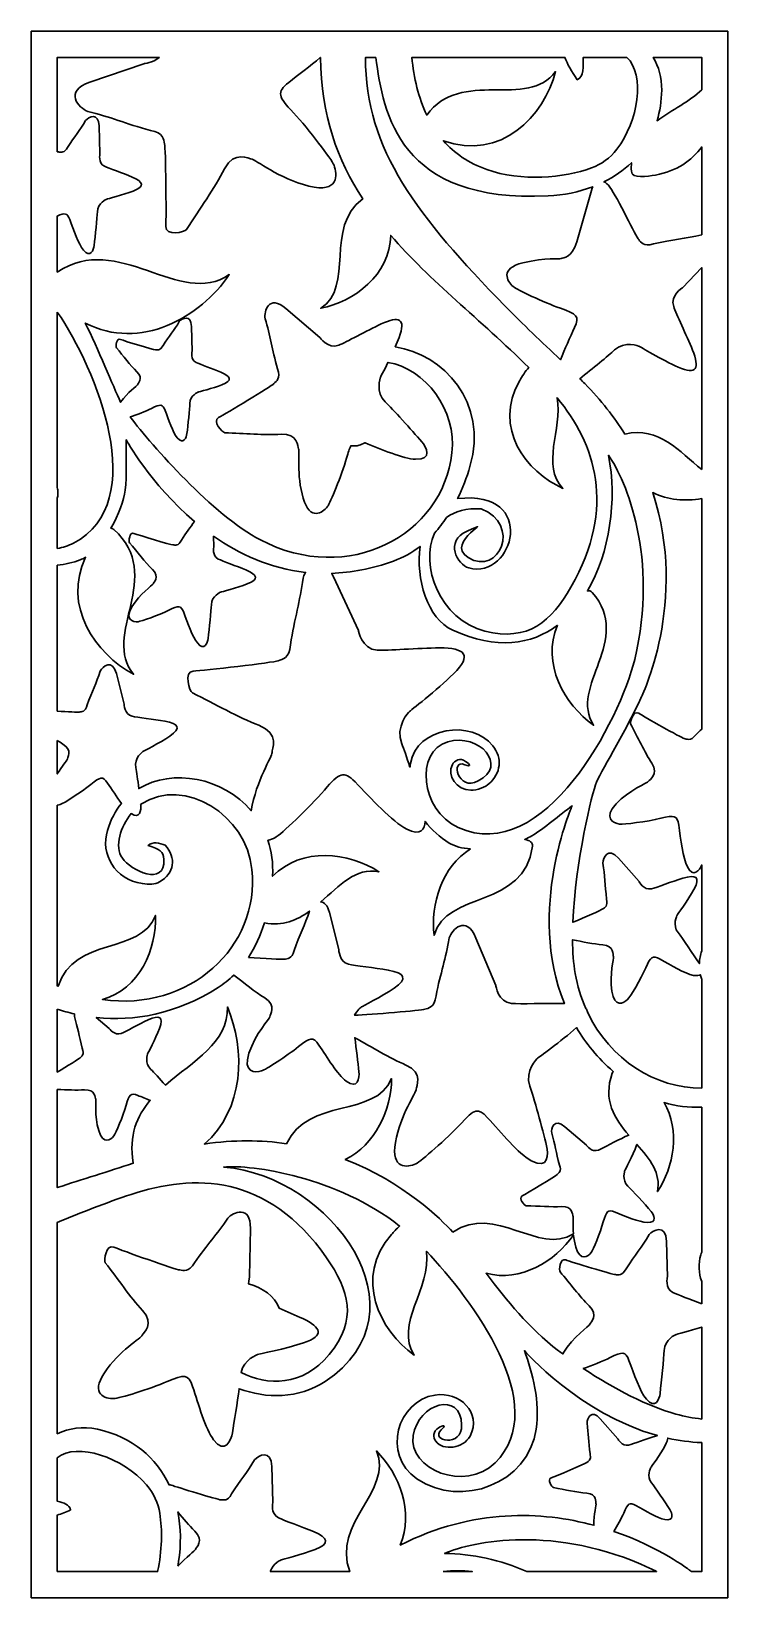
# Model space of a CAD drawing. Header units: centimetres. Extents: x -20.8 to -15.2, y -3.7 to 9.
import ezdxf

# ---------------------------------------------------------------- set-up
doc = ezdxf.new("R2010")
doc.units = ezdxf.units.CM
doc.header["$MEASUREMENT"] = 0
doc.layers.add('layer 1', color=7, linetype='Continuous')

msp = doc.modelspace()

# ---------------------------------------------------------------- linework, layer by layer
at = {"layer": 'layer 1', "color": 250, "lineweight": 30}
for points, knots in [([(-20.80773, -3.66548), (-20.80773, -3.66548), (-15.17043, -3.66548), (-15.17043, -3.66548), (-15.17043, -3.66548), (-15.17043, -3.66548), (-15.17043, 9.00069), (-15.17043, 9.00069), (-15.17043, 9.00069), (-15.17043, 9.00069), (-20.80773, 9.00069), (-20.80773, 9.00069), (-20.80773, 9.00069), (-20.80773, 9.00069), (-20.80773, -3.66548), (-20.80773, -3.66548)], [0, 0, 0, 0, 0.2, 0.2, 0.2, 0.2, 0.4, 0.4, 0.4, 0.4, 0.6, 0.6, 0.6, 0.6, 1, 1, 1, 1]), ([(-18.46633, 8.78942), (-18.46633, 8.78942), (-18.46824, 8.78942), (-18.46824, 8.78942), (-18.46824, 8.78942), (-18.55021, 8.71951), (-18.64615, 8.64797), (-18.7243, 8.58657), (-18.7243, 8.58657), (-18.82473, 8.50769), (-18.80863, 8.47208), (-18.68632, 8.34209), (-18.68632, 8.34209), (-18.55898, 8.20673), (-18.37734, 7.96712), (-18.35738, 7.91723), (-18.35738, 7.91723), (-18.32768, 7.84295), (-18.31777, 7.68946), (-18.56038, 7.74887), (-18.56038, 7.74887), (-18.80301, 7.80829), (-18.99612, 7.96674), (-19.02088, 7.96674), (-19.02088, 7.96674), (-19.04563, 7.96674), (-19.1618, 8.04482), (-19.2437, 7.88752), (-19.2437, 7.88752), (-19.32559, 7.73021), (-19.44237, 7.56784), (-19.55068, 7.39732), (-19.55068, 7.39732), (-19.56396, 7.37643), (-19.72398, 7.34285), (-19.71904, 7.42208), (-19.71904, 7.42208), (-19.71408, 7.5013), (-19.71904, 8.05587), (-19.72894, 8.09052), (-19.72894, 8.09052), (-19.73884, 8.12519), (-19.73388, 8.17965), (-19.84282, 8.19945), (-19.84282, 8.19945), (-20.04541, 8.25392), (-20.17226, 8.3104), (-20.34995, 8.35255), (-20.34995, 8.35255), (-20.42255, 8.37991), (-20.5498, 8.51672), (-20.33302, 8.59061), (-20.33302, 8.59061), (-20.33302, 8.59061), (-19.89728, 8.73916), (-19.89728, 8.73916), (-19.89728, 8.73916), (-19.89728, 8.73916), (-19.82261, 8.74414), (-19.77209, 8.78942), (-19.77209, 8.78942), (-19.77209, 8.78942), (-20.59702, 8.78942), (-20.59702, 8.78942), (-20.59702, 8.78942), (-20.59702, 8.78942), (-20.59702, 8.02755), (-20.59702, 8.02755), (-20.59702, 8.02755), (-20.5896, 8.02574), (-20.58455, 8.02472), (-20.58256, 8.02467), (-20.58256, 8.02467), (-20.56478, 8.02425), (-20.53986, 8.01393), (-20.51453, 8.06233), (-20.51453, 8.06233), (-20.45914, 8.14976), (-20.4139, 8.20121), (-20.36796, 8.27872), (-20.36796, 8.27872), (-20.34442, 8.30889), (-20.26129, 8.34875), (-20.2583, 8.23579), (-20.2583, 8.23579), (-20.2583, 8.23579), (-20.25232, 8.00874), (-20.25232, 8.00874), (-20.25232, 8.00874), (-20.25232, 8.00874), (-20.26946, 7.93732), (-20.21639, 7.91053), (-20.21639, 7.91053), (-20.18157, 7.89296), (-20.06669, 7.85406), (-19.99223, 7.82247), (-19.99223, 7.82247), (-19.90077, 7.78369), (-19.88506, 7.74673), (-19.98247, 7.70905), (-19.98247, 7.70905), (-20.06307, 7.67786), (-20.19725, 7.64356), (-20.19725, 7.64356), (-20.19725, 7.64356), (-20.19725, 7.64356), (-20.27084, 7.61276), (-20.27253, 7.54164), (-20.27253, 7.54164), (-20.27375, 7.49053), (-20.28969, 7.34602), (-20.29854, 7.26879), (-20.29854, 7.26879), (-20.30242, 7.23504), (-20.32888, 7.16337), (-20.38585, 7.23206), (-20.38585, 7.23206), (-20.42632, 7.28085), (-20.4649, 7.39584), (-20.49641, 7.47863), (-20.49641, 7.47863), (-20.51679, 7.53217), (-20.53447, 7.53507), (-20.59702, 7.50621), (-20.59702, 7.50621), (-20.59702, 7.50621), (-20.59702, 7.05358), (-20.59702, 7.05358), (-20.59702, 7.05358), (-20.10612, 7.38643), (-19.60495, 6.75917), (-19.2054, 7.03354), (-19.2054, 7.03354), (-19.43802, 6.68587), (-19.9257, 6.41214), (-20.37158, 6.6416), (-20.37158, 6.6416), (-20.26845, 6.43997), (-20.14616, 6.13012), (-20.08458, 6.00163), (-20.08458, 6.00163), (-20.0278, 6.0821), (-19.95107, 6.13322), (-19.9481, 6.14274), (-19.9481, 6.14274), (-19.94484, 6.1532), (-19.89657, 6.19199), (-19.95222, 6.2473), (-19.95222, 6.2473), (-20.00789, 6.30261), (-20.06111, 6.37333), (-20.11889, 6.44153), (-20.11889, 6.44153), (-20.12597, 6.4499), (-20.11908, 6.52192), (-20.08626, 6.5094), (-20.08626, 6.5094), (-20.05344, 6.49688), (-19.81851, 6.42594), (-19.80257, 6.42556), (-19.80257, 6.42556), (-19.78663, 6.42518), (-19.76427, 6.41591), (-19.74155, 6.45932), (-19.74155, 6.45932), (-19.69187, 6.53774), (-19.6513, 6.58389), (-19.6101, 6.6534), (-19.6101, 6.6534), (-19.58897, 6.68047), (-19.51443, 6.71621), (-19.51176, 6.61489), (-19.51176, 6.61489), (-19.51176, 6.61489), (-19.50638, 6.41126), (-19.50638, 6.41126), (-19.50638, 6.41126), (-19.50638, 6.41126), (-19.52176, 6.3472), (-19.47417, 6.32319), (-19.47417, 6.32319), (-19.44293, 6.30742), (-19.3399, 6.27254), (-19.27311, 6.24422), (-19.27311, 6.24422), (-19.19108, 6.20942), (-19.177, 6.17628), (-19.26436, 6.14248), (-19.26436, 6.14248), (-19.33665, 6.11452), (-19.457, 6.08376), (-19.457, 6.08376), (-19.457, 6.08376), (-19.457, 6.08376), (-19.52299, 6.05612), (-19.52451, 5.99234), (-19.52451, 5.99234), (-19.52561, 5.94649), (-19.5399, 5.8169), (-19.54784, 5.74763), (-19.54784, 5.74763), (-19.55132, 5.71736), (-19.57506, 5.65309), (-19.62615, 5.71468), (-19.62615, 5.71468), (-19.66245, 5.75844), (-19.69704, 5.86158), (-19.7253, 5.93583), (-19.7253, 5.93583), (-19.74541, 5.98865), (-19.76257, 5.98653), (-19.83359, 5.95198), (-19.83359, 5.95198), (-19.88384, 5.92753), (-19.95772, 5.89885), (-20.00736, 5.88239), (-20.00736, 5.88239), (-19.83006, 5.64937), (-19.33602, 5.08774), (-18.95303, 4.88785), (-18.95303, 4.88785), (-18.24174, 4.51662), (-17.47759, 4.92321), (-17.40277, 5.59117), (-17.40277, 5.59117), (-17.36359, 5.94104), (-17.61836, 6.27311), (-17.92063, 6.32362), (-17.92063, 6.32362), (-17.95432, 6.25448), (-17.98226, 6.20125), (-17.98226, 6.20125), (-17.98226, 6.20125), (-17.98226, 6.20125), (-18.02426, 6.08145), (-17.94201, 6.00364), (-17.94201, 6.00364), (-17.88288, 5.94772), (-17.72906, 5.77487), (-17.64721, 5.68207), (-17.64721, 5.68207), (-17.61145, 5.64154), (-17.55493, 5.53386), (-17.69685, 5.53973), (-17.69685, 5.53973), (-17.79766, 5.54389), (-17.97469, 5.62086), (-18.10615, 5.67184), (-18.10615, 5.67184), (-18.10615, 5.67184), (-18.10902, 5.67295), (-18.10902, 5.67295), (-18.10902, 5.67295), (-18.12281, 5.66534), (-18.13801, 5.6588), (-18.15459, 5.65353), (-18.15459, 5.65353), (-18.17465, 5.64716), (-18.19673, 5.6464), (-18.22002, 5.64958), (-18.22002, 5.64958), (-18.23214, 5.62723), (-18.24291, 5.5941), (-18.25612, 5.54831), (-18.25612, 5.54831), (-18.29659, 5.40811), (-18.38575, 5.18947), (-18.41148, 5.15601), (-18.41148, 5.15601), (-18.44977, 5.10622), (-18.54951, 5.03808), (-18.60648, 5.22579), (-18.60648, 5.22579), (-18.66346, 5.41348), (-18.63371, 5.60736), (-18.64362, 5.62408), (-18.64362, 5.62408), (-18.65353, 5.64082), (-18.64727, 5.75055), (-18.78633, 5.74291), (-18.78633, 5.74291), (-18.92539, 5.73527), (-19.08183, 5.74916), (-19.24038, 5.75408), (-19.24038, 5.75408), (-19.25982, 5.75469), (-19.34655, 5.84936), (-19.29105, 5.87773), (-19.29105, 5.87773), (-19.23555, 5.9061), (-18.86287, 6.13144), (-18.84342, 6.152), (-18.84342, 6.152), (-18.82397, 6.17257), (-18.78519, 6.19102), (-18.81542, 6.27254), (-18.81542, 6.27254), (-18.85972, 6.43121), (-18.87233, 6.53952), (-18.91499, 6.67643), (-18.91499, 6.67643), (-18.92556, 6.73643), (-18.88407, 6.87716), (-18.74736, 6.76029), (-18.74736, 6.76029), (-18.74736, 6.76029), (-18.4726, 6.52538), (-18.4726, 6.52538), (-18.4726, 6.52538), (-18.4726, 6.52538), (-18.40644, 6.42899), (-18.31824, 6.46317), (-18.31824, 6.46317), (-18.26035, 6.48561), (-18.09191, 6.57994), (-17.97521, 6.63431), (-17.97521, 6.63431), (-17.83189, 6.70107), (-17.77147, 6.68024), (-17.83073, 6.52494), (-17.83073, 6.52494), (-17.83968, 6.50149), (-17.85042, 6.47582), (-17.86198, 6.44952), (-17.86198, 6.44952), (-17.4744, 6.3898), (-17.1062, 6.00207), (-17.25653, 5.48249), (-17.25653, 5.48249), (-17.2829, 5.39134), (-17.31631, 5.30382), (-17.35663, 5.22218), (-17.35663, 5.22218), (-16.70426, 5.29771), (-16.90131, 4.56252), (-17.26627, 4.66163), (-17.26627, 4.66163), (-17.35946, 4.68693), (-17.46493, 4.87766), (-17.28072, 4.95954), (-17.28072, 4.95954), (-17.01297, 5.07856), (-17.47558, 4.87324), (-17.27027, 4.74524), (-17.27027, 4.74524), (-17.01961, 4.58894), (-16.83932, 5.01859), (-17.1659, 5.13837), (-17.1659, 5.13837), (-17.2859, 5.14783), (-17.37842, 5.12013), (-17.44556, 5.06867), (-17.44556, 5.06867), (-17.47581, 5.02405), (-17.50862, 4.98219), (-17.54396, 4.94364), (-17.54396, 4.94364), (-17.66414, 4.68246), (-17.50273, 4.24315), (-17.1361, 4.15082), (-17.1361, 4.15082), (-16.78348, 4.06201), (-16.59704, 4.22997), (-16.43916, 4.50648), (-16.43916, 4.50648), (-16.06645, 5.15923), (-16.2454, 5.66542), (-16.55108, 6.03729), (-16.55108, 6.03729), (-16.50794, 5.77975), (-16.68528, 5.48888), (-16.50369, 5.30512), (-16.50369, 5.30512), (-16.80146, 5.43523), (-17.07505, 5.79686), (-16.8544, 6.17607), (-16.8544, 6.17607), (-16.83675, 6.20641), (-16.80955, 6.25316), (-16.78045, 6.28146), (-16.78045, 6.28146), (-17.17304, 6.66946), (-17.58184, 6.98537), (-17.8986, 7.35032), (-17.8986, 7.35032), (-17.90484, 7.03177), (-18.19433, 6.81395), (-18.46494, 6.76092), (-18.46494, 6.76092), (-18.1872, 6.94007), (-18.43918, 7.41442), (-18.12413, 7.64575), (-18.12413, 7.64575), (-18.32939, 7.95811), (-18.4609, 8.31983), (-18.46633, 8.78942)], [0, 0, 0, 0, 0.01, 0.01, 0.01, 0.01, 0.02, 0.02, 0.02, 0.02, 0.03, 0.03, 0.03, 0.03, 0.04, 0.04, 0.04, 0.04, 0.05, 0.05, 0.05, 0.05, 0.06, 0.06, 0.06, 0.06, 0.07, 0.07, 0.07, 0.07, 0.08, 0.08, 0.08, 0.08, 0.09, 0.09, 0.09, 0.09, 0.1, 0.1, 0.1, 0.1, 0.11, 0.11, 0.11, 0.11, 0.12, 0.12, 0.12, 0.12, 0.13, 0.13, 0.13, 0.13, 0.14, 0.14, 0.14, 0.14, 0.15, 0.15, 0.15, 0.15, 0.16, 0.16, 0.16, 0.16, 0.17, 0.17, 0.17, 0.17, 0.18, 0.18, 0.18, 0.18, 0.19, 0.19, 0.19, 0.19, 0.2, 0.2, 0.2, 0.2, 0.21, 0.21, 0.21, 0.21, 0.22, 0.22, 0.22, 0.22, 0.23, 0.23, 0.23, 0.23, 0.24, 0.24, 0.24, 0.24, 0.25, 0.25, 0.25, 0.25, 0.26, 0.26, 0.26, 0.26, 0.27, 0.27, 0.27, 0.27, 0.28, 0.28, 0.28, 0.28, 0.29, 0.29, 0.29, 0.29, 0.3, 0.3, 0.3, 0.3, 0.31, 0.31, 0.31, 0.31, 0.32, 0.32, 0.32, 0.32, 0.33, 0.33, 0.33, 0.33, 0.34, 0.34, 0.34, 0.34, 0.35, 0.35, 0.35, 0.35, 0.36, 0.36, 0.36, 0.36, 0.37, 0.37, 0.37, 0.37, 0.38, 0.38, 0.38, 0.38, 0.39, 0.39, 0.39, 0.39, 0.4, 0.4, 0.4, 0.4, 0.41, 0.41, 0.41, 0.41, 0.42, 0.42, 0.42, 0.42, 0.43, 0.43, 0.43, 0.43, 0.44, 0.44, 0.44, 0.44, 0.45, 0.45, 0.45, 0.45, 0.46, 0.46, 0.46, 0.46, 0.47, 0.47, 0.47, 0.47, 0.48, 0.48, 0.48, 0.48, 0.49, 0.49, 0.49, 0.49, 0.5, 0.5, 0.5, 0.5, 0.51, 0.51, 0.51, 0.51, 0.52, 0.52, 0.52, 0.52, 0.53, 0.53, 0.53, 0.53, 0.54, 0.54, 0.54, 0.54, 0.55, 0.55, 0.55, 0.55, 0.56, 0.56, 0.56, 0.56, 0.57, 0.57, 0.57, 0.57, 0.58, 0.58, 0.58, 0.58, 0.59, 0.59, 0.59, 0.59, 0.6, 0.6, 0.6, 0.6, 0.61, 0.61, 0.61, 0.61, 0.62, 0.62, 0.62, 0.62, 0.63, 0.63, 0.63, 0.63, 0.64, 0.64, 0.64, 0.64, 0.65, 0.65, 0.65, 0.65, 0.66, 0.66, 0.66, 0.66, 0.67, 0.67, 0.67, 0.67, 0.68, 0.68, 0.68, 0.68, 0.69, 0.69, 0.69, 0.69, 0.7, 0.7, 0.7, 0.7, 0.71, 0.71, 0.71, 0.71, 0.72, 0.72, 0.72, 0.72, 0.73, 0.73, 0.73, 0.73, 0.74, 0.74, 0.74, 0.74, 0.75, 0.75, 0.75, 0.75, 0.76, 0.76, 0.76, 0.76, 0.77, 0.77, 0.77, 0.77, 0.78, 0.78, 0.78, 0.78, 0.79, 0.79, 0.79, 0.79, 0.8, 0.8, 0.8, 0.8, 0.81, 0.81, 0.81, 0.81, 0.82, 0.82, 0.82, 0.82, 0.83, 0.83, 0.83, 0.83, 0.84, 0.84, 0.84, 0.84, 0.85, 0.85, 0.85, 0.85, 0.86, 0.86, 0.86, 0.86, 0.87, 0.87, 0.87, 0.87, 0.88, 0.88, 0.88, 0.88, 0.89, 0.89, 0.89, 0.89, 0.9, 0.9, 0.9, 0.9, 0.91, 0.91, 0.91, 0.91, 0.92, 0.92, 0.92, 0.92, 0.93, 0.93, 0.93, 0.93, 0.94, 0.94, 0.94, 0.94, 0.95, 0.95, 0.95, 0.95, 0.96, 0.96, 0.96, 0.96, 0.97, 0.97, 0.97, 0.97, 0.98, 0.98, 0.98, 0.98, 1, 1, 1, 1]), ([(-18.01903, 8.78942), (-18.01903, 8.78942), (-18.10202, 8.78942), (-18.10202, 8.78942), (-18.10202, 8.78942), (-18.10693, 8.04136), (-17.67147, 7.4958), (-16.97552, 6.78188), (-16.97552, 6.78188), (-16.82855, 6.63113), (-16.67428, 6.48898), (-16.52401, 6.34513), (-16.52401, 6.34513), (-16.49138, 6.43054), (-16.445, 6.52635), (-16.40936, 6.60546), (-16.40936, 6.60546), (-16.36816, 6.6969), (-16.39232, 6.71581), (-16.52472, 6.7618), (-16.52472, 6.7618), (-16.66258, 6.80967), (-16.87616, 6.91035), (-16.90821, 6.93782), (-16.90821, 6.93782), (-16.95589, 6.97869), (-17.01862, 7.08192), (-16.82815, 7.12883), (-16.82815, 7.12883), (-16.63769, 7.17572), (-16.5354, 7.15453), (-16.51817, 7.16354), (-16.51817, 7.16354), (-16.50094, 7.17255), (-16.43048, 7.16591), (-16.39192, 7.29973), (-16.39192, 7.29973), (-16.39192, 7.29973), (-16.26686, 7.73371), (-16.26686, 7.73371), (-16.26686, 7.73371), (-16.26596, 7.73684), (-16.26453, 7.7402), (-16.26265, 7.74364), (-16.26265, 7.74364), (-16.37479, 7.70108), (-16.49752, 7.67634), (-16.62481, 7.67009), (-16.62481, 7.67009), (-17.83258, 7.61084), (-17.9568, 8.33247), (-18.01903, 8.78942)], [0, 0, 0, 0, 0.07142857, 0.07142857, 0.07142857, 0.07142857, 0.14285714, 0.14285714, 0.14285714, 0.14285714, 0.21428571, 0.21428571, 0.21428571, 0.21428571, 0.28571429, 0.28571429, 0.28571429, 0.28571429, 0.35714286, 0.35714286, 0.35714286, 0.35714286, 0.42857143, 0.42857143, 0.42857143, 0.42857143, 0.5, 0.5, 0.5, 0.5, 0.57142857, 0.57142857, 0.57142857, 0.57142857, 0.64285714, 0.64285714, 0.64285714, 0.64285714, 0.71428571, 0.71428571, 0.71428571, 0.71428571, 0.78571429, 0.78571429, 0.78571429, 0.78571429, 0.85714286, 0.85714286, 0.85714286, 0.85714286, 1, 1, 1, 1]), ([(-15.98677, 8.78942), (-15.98677, 8.78942), (-16.34007, 8.78942), (-16.34007, 8.78942), (-16.34007, 8.78942), (-16.34158, 8.71805), (-16.32934, 8.63389), (-16.38805, 8.60943), (-16.38805, 8.60943), (-16.43693, 8.67713), (-16.46916, 8.73696), (-16.48794, 8.78942), (-16.48794, 8.78942), (-16.48794, 8.78942), (-17.72705, 8.78942), (-17.72705, 8.78942), (-17.72705, 8.78942), (-17.7109, 8.624), (-17.67391, 8.46376), (-17.60661, 8.32279), (-17.60661, 8.32279), (-17.32942, 8.70579), (-16.78956, 8.36596), (-16.56311, 8.67548), (-16.56311, 8.67548), (-16.65517, 8.3183), (-17.00884, 7.94665), (-17.47178, 8.1162), (-17.47178, 8.1162), (-17.38334, 8.01548), (-17.26855, 7.93471), (-17.12108, 7.88321), (-17.12108, 7.88321), (-16.84224, 7.78585), (-16.49573, 7.81187), (-16.27209, 7.89673), (-16.27209, 7.89673), (-16.19357, 7.92653), (-16.12344, 7.975), (-16.068, 8.04661), (-16.068, 8.04661), (-15.89391, 8.27151), (-15.83657, 8.65151), (-15.98677, 8.78942)], [0, 0, 0, 0, 0.08333333, 0.08333333, 0.08333333, 0.08333333, 0.16666667, 0.16666667, 0.16666667, 0.16666667, 0.25, 0.25, 0.25, 0.25, 0.33333333, 0.33333333, 0.33333333, 0.33333333, 0.41666667, 0.41666667, 0.41666667, 0.41666667, 0.5, 0.5, 0.5, 0.5, 0.58333333, 0.58333333, 0.58333333, 0.58333333, 0.66666667, 0.66666667, 0.66666667, 0.66666667, 0.75, 0.75, 0.75, 0.75, 0.83333333, 0.83333333, 0.83333333, 0.83333333, 1, 1, 1, 1]), ([(-15.38113, 8.52881), (-15.38113, 8.52881), (-15.38113, 8.78942), (-15.38113, 8.78942), (-15.38113, 8.78942), (-15.38113, 8.78942), (-15.77361, 8.78942), (-15.77361, 8.78942), (-15.77361, 8.78942), (-15.72947, 8.71504), (-15.70299, 8.62696), (-15.70474, 8.52584), (-15.70474, 8.52584), (-15.70629, 8.43638), (-15.71934, 8.35362), (-15.74228, 8.2777), (-15.74228, 8.2777), (-15.62079, 8.36805), (-15.47384, 8.43232), (-15.38113, 8.52881)], [0, 0, 0, 0, 0.16666667, 0.16666667, 0.16666667, 0.16666667, 0.33333333, 0.33333333, 0.33333333, 0.33333333, 0.5, 0.5, 0.5, 0.5, 0.66666667, 0.66666667, 0.66666667, 0.66666667, 1, 1, 1, 1]), ([(-15.38113, 7.35522), (-15.38113, 7.35522), (-15.38113, 8.06618), (-15.38113, 8.06618), (-15.38113, 8.06618), (-15.4614, 7.95422), (-15.58351, 7.86906), (-15.75541, 7.83866), (-15.75541, 7.83866), (-15.82031, 7.82718), (-15.94741, 7.80473), (-15.95046, 7.86962), (-15.95046, 7.86962), (-15.9516, 7.89372), (-15.95123, 7.91661), (-15.94947, 7.93839), (-15.94947, 7.93839), (-16.01433, 7.87584), (-16.08966, 7.82388), (-16.1726, 7.78284), (-16.1726, 7.78284), (-16.15628, 7.77712), (-16.13937, 7.76429), (-16.12325, 7.74112), (-16.12325, 7.74112), (-16.06194, 7.65307), (-15.91014, 7.33665), (-15.89064, 7.31613), (-15.89064, 7.31613), (-15.87114, 7.29561), (-15.85478, 7.2559), (-15.77176, 7.28175), (-15.77176, 7.28175), (-15.61796, 7.31598), (-15.51171, 7.32371), (-15.38113, 7.35522)], [0, 0, 0, 0, 0.1, 0.1, 0.1, 0.1, 0.2, 0.2, 0.2, 0.2, 0.3, 0.3, 0.3, 0.3, 0.4, 0.4, 0.4, 0.4, 0.5, 0.5, 0.5, 0.5, 0.6, 0.6, 0.6, 0.6, 0.7, 0.7, 0.7, 0.7, 0.8, 0.8, 0.8, 0.8, 1, 1, 1, 1]), ([(-15.38113, 5.45775), (-15.38113, 5.45775), (-15.38113, 7.09031), (-15.38113, 7.09031), (-15.38113, 7.09031), (-15.38113, 7.09031), (-15.53753, 6.92596), (-15.53753, 6.92596), (-15.53753, 6.92596), (-15.53753, 6.92596), (-15.63731, 6.86503), (-15.60786, 6.77513), (-15.60786, 6.77513), (-15.58854, 6.71612), (-15.5033, 6.54291), (-15.45523, 6.42347), (-15.45523, 6.42347), (-15.39619, 6.2768), (-15.4202, 6.21758), (-15.57212, 6.28503), (-15.57212, 6.28503), (-15.69786, 6.34085), (-15.88729, 6.45357), (-15.88729, 6.45357), (-15.88729, 6.45357), (-15.88729, 6.45357), (-16.00468, 6.50189), (-16.08677, 6.42389), (-16.08677, 6.42389), (-16.13557, 6.37751), (-16.26773, 6.27068), (-16.36686, 6.19168), (-16.36686, 6.19168), (-16.35381, 6.1786), (-16.34081, 6.16548), (-16.3279, 6.1523), (-16.3279, 6.1523), (-16.19639, 6.01815), (-16.08939, 5.88116), (-16.00259, 5.74377), (-16.00259, 5.74377), (-15.72594, 5.80973), (-15.55811, 5.59738), (-15.38113, 5.45775)], [0, 0, 0, 0, 0.08333333, 0.08333333, 0.08333333, 0.08333333, 0.16666667, 0.16666667, 0.16666667, 0.16666667, 0.25, 0.25, 0.25, 0.25, 0.33333333, 0.33333333, 0.33333333, 0.33333333, 0.41666667, 0.41666667, 0.41666667, 0.41666667, 0.5, 0.5, 0.5, 0.5, 0.58333333, 0.58333333, 0.58333333, 0.58333333, 0.66666667, 0.66666667, 0.66666667, 0.66666667, 0.75, 0.75, 0.75, 0.75, 0.83333333, 0.83333333, 0.83333333, 0.83333333, 1, 1, 1, 1]), ([(-20.59702, 6.7307), (-20.59702, 6.7307), (-20.59702, 5.31147), (-20.59702, 5.31147), (-20.59702, 5.31147), (-20.59456, 5.29949), (-20.59277, 5.28702), (-20.59172, 5.27408), (-20.59172, 5.27408), (-20.59081, 5.26277), (-20.59271, 5.24581), (-20.59702, 5.22681), (-20.59702, 5.22681), (-20.59702, 5.22681), (-20.59702, 4.81915), (-20.59702, 4.81915), (-20.59702, 4.81915), (-20.55239, 4.82607), (-20.5081, 4.84004), (-20.46584, 4.86221), (-20.46584, 4.86221), (-19.83687, 5.1923), (-20.28035, 6.26829), (-20.59702, 6.7307)], [0, 0, 0, 0, 0.14285714, 0.14285714, 0.14285714, 0.14285714, 0.28571429, 0.28571429, 0.28571429, 0.28571429, 0.42857143, 0.42857143, 0.42857143, 0.42857143, 0.57142857, 0.57142857, 0.57142857, 0.57142857, 0.71428571, 0.71428571, 0.71428571, 0.71428571, 1, 1, 1, 1]), ([(-20.59702, 4.68349), (-20.59702, 4.68349), (-20.59702, 3.50361), (-20.59702, 3.50361), (-20.59702, 3.50361), (-20.51215, 3.49807), (-20.42978, 3.49377), (-20.41996, 3.49577), (-20.41996, 3.49577), (-20.40046, 3.49975), (-20.37071, 3.4947), (-20.35518, 3.55379), (-20.35518, 3.55379), (-20.3166, 3.66294), (-20.28011, 3.73033), (-20.24937, 3.82629), (-20.24937, 3.82629), (-20.23122, 3.86507), (-20.15054, 3.92926), (-20.11911, 3.80685), (-20.11911, 3.80685), (-20.11911, 3.80685), (-20.05592, 3.5608), (-20.05592, 3.5608), (-20.05592, 3.5608), (-20.05592, 3.5608), (-20.05679, 3.47864), (-19.99225, 3.4627), (-19.99225, 3.4627), (-19.9499, 3.45222), (-19.81493, 3.43847), (-19.72587, 3.42263), (-19.72587, 3.42263), (-19.61648, 3.40315), (-19.59014, 3.36678), (-19.68693, 3.30139), (-19.68693, 3.30139), (-19.76704, 3.24727), (-19.90478, 3.17639), (-19.90478, 3.17639), (-19.90478, 3.17639), (-19.90478, 3.17639), (-19.97731, 3.12445), (-19.96141, 3.04649), (-19.96141, 3.04649), (-19.95478, 3.01395), (-19.94568, 2.94586), (-19.93735, 2.87754), (-19.93735, 2.87754), (-19.66236, 3.04273), (-19.25647, 2.96651), (-19.0273, 2.69841), (-19.0273, 2.69841), (-18.98696, 2.94223), (-18.85564, 3.14377), (-18.85828, 3.16832), (-18.85828, 3.16832), (-18.86103, 3.1938), (-18.79351, 3.32203), (-18.96451, 3.38891), (-18.96451, 3.38891), (-19.13552, 3.4558), (-19.31559, 3.55801), (-19.50312, 3.65064), (-19.50312, 3.65064), (-19.52611, 3.66199), (-19.57838, 3.82301), (-19.49629, 3.82669), (-19.49629, 3.82669), (-19.41418, 3.83036), (-18.84385, 3.89688), (-18.80927, 3.91091), (-18.80927, 3.91091), (-18.77469, 3.92495), (-18.71807, 3.92588), (-18.70975, 4.0402), (-18.70975, 4.0402), (-18.67612, 4.2548), (-18.63202, 4.39163), (-18.60832, 4.5792), (-18.60832, 4.5792), (-18.60469, 4.59323), (-18.59756, 4.60949), (-18.58778, 4.62545), (-18.58778, 4.62545), (-18.87607, 4.65762), (-19.12541, 4.77353), (-19.33217, 4.91795), (-19.33217, 4.91795), (-19.33217, 4.91795), (-19.32989, 4.83147), (-19.32989, 4.83147), (-19.32989, 4.83147), (-19.32989, 4.83147), (-19.34703, 4.76005), (-19.29397, 4.73328), (-19.29397, 4.73328), (-19.25914, 4.71571), (-19.14426, 4.6768), (-19.06979, 4.64522), (-19.06979, 4.64522), (-18.97834, 4.60644), (-18.96264, 4.56948), (-19.06004, 4.5318), (-19.06004, 4.5318), (-19.14065, 4.50062), (-19.27483, 4.46631), (-19.27483, 4.46631), (-19.27483, 4.46631), (-19.27483, 4.46631), (-19.34841, 4.43551), (-19.35011, 4.36439), (-19.35011, 4.36439), (-19.35132, 4.31327), (-19.36725, 4.16878), (-19.37611, 4.09153), (-19.37611, 4.09153), (-19.37999, 4.0578), (-19.40645, 3.98612), (-19.46342, 4.0548), (-19.46342, 4.0548), (-19.50389, 4.1036), (-19.54246, 4.21859), (-19.57399, 4.30138), (-19.57399, 4.30138), (-19.5964, 4.36026), (-19.61554, 4.35791), (-19.69472, 4.31939), (-19.69472, 4.31939), (-19.77718, 4.27928), (-19.91671, 4.2289), (-19.94315, 4.22682), (-19.94315, 4.22682), (-19.98249, 4.22374), (-20.05624, 4.24161), (-19.99263, 4.34717), (-19.99263, 4.34717), (-19.92902, 4.45273), (-19.82603, 4.52041), (-19.8224, 4.53208), (-19.8224, 4.53208), (-19.81877, 4.54374), (-19.76493, 4.587), (-19.82701, 4.64867), (-19.82701, 4.64867), (-19.88908, 4.71034), (-19.94842, 4.78918), (-20.01282, 4.86524), (-20.01282, 4.86524), (-20.02071, 4.87456), (-20.01303, 4.95487), (-19.97644, 4.9409), (-19.97644, 4.9409), (-19.93985, 4.92693), (-19.67791, 4.84784), (-19.66014, 4.84742), (-19.66014, 4.84742), (-19.64235, 4.847), (-19.61743, 4.83666), (-19.59211, 4.88507), (-19.59211, 4.88507), (-19.55329, 4.94632), (-19.51946, 4.98995), (-19.48688, 5.03722), (-19.48688, 5.03722), (-19.8461, 5.34099), (-20.03942, 5.69799), (-20.03942, 5.69799), (-20.03942, 5.69799), (-20.04134, 5.5763), (-20.03403, 5.40438), (-20.04751, 5.29157), (-20.04751, 5.29157), (-20.05726, 5.20988), (-20.10081, 5.09114), (-20.16316, 4.98264), (-20.16316, 4.98264), (-20.15474, 4.98188), (-20.14667, 4.97845), (-20.13913, 4.97175), (-20.13913, 4.97175), (-19.72091, 4.59986), (-20.24557, 4.11301), (-19.97907, 3.80145), (-19.97907, 3.80145), (-20.28906, 3.96434), (-20.55832, 4.35589), (-20.36827, 4.7478), (-20.36827, 4.7478), (-20.38242, 4.73924), (-20.39672, 4.73215), (-20.41109, 4.72682), (-20.41109, 4.72682), (-20.47118, 4.70454), (-20.53384, 4.68975), (-20.59702, 4.68349)], [0, 0, 0, 0, 0.02, 0.02, 0.02, 0.02, 0.04, 0.04, 0.04, 0.04, 0.06, 0.06, 0.06, 0.06, 0.08, 0.08, 0.08, 0.08, 0.1, 0.1, 0.1, 0.1, 0.12, 0.12, 0.12, 0.12, 0.14, 0.14, 0.14, 0.14, 0.16, 0.16, 0.16, 0.16, 0.18, 0.18, 0.18, 0.18, 0.2, 0.2, 0.2, 0.2, 0.22, 0.22, 0.22, 0.22, 0.24, 0.24, 0.24, 0.24, 0.26, 0.26, 0.26, 0.26, 0.28, 0.28, 0.28, 0.28, 0.3, 0.3, 0.3, 0.3, 0.32, 0.32, 0.32, 0.32, 0.34, 0.34, 0.34, 0.34, 0.36, 0.36, 0.36, 0.36, 0.38, 0.38, 0.38, 0.38, 0.4, 0.4, 0.4, 0.4, 0.42, 0.42, 0.42, 0.42, 0.44, 0.44, 0.44, 0.44, 0.46, 0.46, 0.46, 0.46, 0.48, 0.48, 0.48, 0.48, 0.5, 0.5, 0.5, 0.5, 0.52, 0.52, 0.52, 0.52, 0.54, 0.54, 0.54, 0.54, 0.56, 0.56, 0.56, 0.56, 0.58, 0.58, 0.58, 0.58, 0.6, 0.6, 0.6, 0.6, 0.62, 0.62, 0.62, 0.62, 0.64, 0.64, 0.64, 0.64, 0.66, 0.66, 0.66, 0.66, 0.68, 0.68, 0.68, 0.68, 0.7, 0.7, 0.7, 0.7, 0.72, 0.72, 0.72, 0.72, 0.74, 0.74, 0.74, 0.74, 0.76, 0.76, 0.76, 0.76, 0.78, 0.78, 0.78, 0.78, 0.8, 0.8, 0.8, 0.8, 0.82, 0.82, 0.82, 0.82, 0.84, 0.84, 0.84, 0.84, 0.86, 0.86, 0.86, 0.86, 0.88, 0.88, 0.88, 0.88, 0.9, 0.9, 0.9, 0.9, 0.92, 0.92, 0.92, 0.92, 0.94, 0.94, 0.94, 0.94, 0.96, 0.96, 0.96, 0.96, 1, 1, 1, 1]), ([(-16.54788, 4.19744), (-16.67962, 3.88843), (-16.49349, 3.55539), (-16.25554, 3.38969), (-16.25554, 3.38969), (-16.46075, 3.70078), (-15.93258, 4.08069), (-16.26784, 4.46332), (-16.26784, 4.46332), (-16.27825, 4.4752), (-16.2912, 4.47847), (-16.30544, 4.4759), (-16.30544, 4.4759), (-16.12399, 4.78519), (-16.06509, 5.21312), (-16.13495, 5.57265), (-16.13495, 5.57265), (-15.99342, 5.37127), (-15.72716, 4.73932), (-15.92355, 3.92222), (-15.92355, 3.92222), (-16.04042, 3.43596), (-16.65724, 2.24601), (-17.35171, 2.56302), (-17.35171, 2.56302), (-17.65951, 2.70352), (-17.70409, 3.1778), (-17.43582, 3.256), (-17.43582, 3.256), (-17.18401, 3.32939), (-16.94179, 3.06325), (-17.19099, 2.93863), (-17.19099, 2.93863), (-17.35323, 2.85021), (-17.42121, 3.12122), (-17.29782, 3.07054), (-17.29782, 3.07054), (-17.24275, 3.04793), (-17.25501, 3.07325), (-17.29213, 3.09654), (-17.29213, 3.09654), (-17.33465, 3.13042), (-17.38313, 3.10256), (-17.39938, 3.07192), (-17.39938, 3.07192), (-17.44672, 2.98268), (-17.36392, 2.86443), (-17.25043, 2.86322), (-17.25043, 2.86322), (-17.19766, 2.86266), (-17.12656, 2.89352), (-17.10325, 2.91482), (-17.10325, 2.91482), (-17.00651, 3.00314), (-16.99202, 3.12108), (-17.07204, 3.22339), (-17.07204, 3.22339), (-17.23993, 3.43806), (-17.68975, 3.37904), (-17.73902, 3.079), (-17.73902, 3.079), (-17.74058, 3.06946), (-17.7419, 3.05999), (-17.74302, 3.05055), (-17.74302, 3.05055), (-17.76901, 3.13035), (-17.79293, 3.20037), (-17.80899, 3.23996), (-17.80899, 3.23996), (-17.86513, 3.37829), (-17.74921, 3.49903), (-17.74921, 3.49903), (-17.74921, 3.49903), (-17.74921, 3.49903), (-17.51952, 3.67714), (-17.3904, 3.8045), (-17.3904, 3.8045), (-17.23437, 3.9584), (-17.29547, 4.01643), (-17.50392, 4.01471), (-17.50392, 4.01471), (-17.67365, 4.01331), (-17.92731, 3.99226), (-18.00903, 3.997), (-18.00903, 3.997), (-18.13355, 4.00423), (-18.1602, 4.15605), (-18.1602, 4.15605), (-18.1602, 4.15605), (-18.1602, 4.15605), (-18.36136, 4.58815), (-18.36136, 4.58815), (-18.36136, 4.58815), (-18.36634, 4.59883), (-18.37137, 4.6086), (-18.37646, 4.61755), (-18.37646, 4.61755), (-18.21922, 4.62294), (-18.05204, 4.65363), (-17.87526, 4.71745), (-17.87526, 4.71745), (-17.79735, 4.74557), (-17.72581, 4.78581), (-17.66074, 4.83595), (-17.66074, 4.83595), (-17.6966, 4.57101), (-17.60329, 4.25175), (-17.39572, 4.15794), (-17.39572, 4.15794), (-17.04145, 3.99783), (-16.75793, 4.04092), (-16.54788, 4.19744)], [0, 0, 0, 0, 0.03448276, 0.03448276, 0.03448276, 0.03448276, 0.06896552, 0.06896552, 0.06896552, 0.06896552, 0.10344828, 0.10344828, 0.10344828, 0.10344828, 0.13793103, 0.13793103, 0.13793103, 0.13793103, 0.17241379, 0.17241379, 0.17241379, 0.17241379, 0.20689655, 0.20689655, 0.20689655, 0.20689655, 0.24137931, 0.24137931, 0.24137931, 0.24137931, 0.27586207, 0.27586207, 0.27586207, 0.27586207, 0.31034483, 0.31034483, 0.31034483, 0.31034483, 0.34482759, 0.34482759, 0.34482759, 0.34482759, 0.37931034, 0.37931034, 0.37931034, 0.37931034, 0.4137931, 0.4137931, 0.4137931, 0.4137931, 0.44827586, 0.44827586, 0.44827586, 0.44827586, 0.48275862, 0.48275862, 0.48275862, 0.48275862, 0.51724138, 0.51724138, 0.51724138, 0.51724138, 0.55172414, 0.55172414, 0.55172414, 0.55172414, 0.5862069, 0.5862069, 0.5862069, 0.5862069, 0.62068966, 0.62068966, 0.62068966, 0.62068966, 0.65517241, 0.65517241, 0.65517241, 0.65517241, 0.68965517, 0.68965517, 0.68965517, 0.68965517, 0.72413793, 0.72413793, 0.72413793, 0.72413793, 0.75862069, 0.75862069, 0.75862069, 0.75862069, 0.79310345, 0.79310345, 0.79310345, 0.79310345, 0.82758621, 0.82758621, 0.82758621, 0.82758621, 0.86206897, 0.86206897, 0.86206897, 0.86206897, 0.89655172, 0.89655172, 0.89655172, 0.89655172, 0.93103448, 0.93103448, 0.93103448, 0.93103448, 1, 1, 1, 1]), ([(-15.38113, 1.56499), (-15.38113, 1.56499), (-15.38113, 2.25958), (-15.38113, 2.25958), (-15.38113, 2.25958), (-15.39826, 2.2174), (-15.44795, 2.14934), (-15.49703, 2.24487), (-15.49703, 2.24487), (-15.53387, 2.31656), (-15.55017, 2.46993), (-15.56655, 2.58138), (-15.56655, 2.58138), (-15.57819, 2.66065), (-15.6026, 2.66298), (-15.71151, 2.63691), (-15.71151, 2.63691), (-15.82489, 2.60977), (-16.01198, 2.58555), (-16.04536, 2.59024), (-16.04536, 2.59024), (-16.09505, 2.59721), (-16.18172, 2.63967), (-16.07375, 2.75325), (-16.07375, 2.75325), (-15.96577, 2.86683), (-15.8193, 2.92258), (-15.81158, 2.93606), (-15.81158, 2.93606), (-15.80387, 2.94954), (-15.72515, 2.98845), (-15.78527, 3.08207), (-15.78527, 3.08207), (-15.84539, 3.17569), (-15.89739, 3.28989), (-15.95647, 3.40202), (-15.95647, 3.40202), (-15.96371, 3.41575), (-15.93211, 3.51335), (-15.89051, 3.48597), (-15.89051, 3.48597), (-15.84894, 3.45857), (-15.54544, 3.2884), (-15.52348, 3.28299), (-15.52348, 3.28299), (-15.50153, 3.27758), (-15.47342, 3.25791), (-15.42868, 3.31104), (-15.42868, 3.31104), (-15.41217, 3.32764), (-15.39639, 3.34291), (-15.38113, 3.35727), (-15.38113, 3.35727), (-15.38113, 3.35727), (-15.38113, 5.22256), (-15.38113, 5.22256), (-15.38113, 5.22256), (-15.51486, 5.19954), (-15.65472, 5.21061), (-15.77774, 5.27086), (-15.77774, 5.27086), (-15.48485, 4.38875), (-15.87349, 3.60889), (-15.87349, 3.60889), (-15.87349, 3.60889), (-15.97386, 3.38584), (-16.18142, 3.0418), (-16.23159, 2.93028), (-16.23159, 2.93028), (-16.26989, 2.84517), (-16.40326, 2.28132), (-16.4241, 1.79581), (-16.4241, 1.79581), (-16.32697, 1.83653), (-16.19245, 1.8951), (-16.18185, 1.90353), (-16.18185, 1.90353), (-16.16635, 1.91587), (-16.13767, 1.92485), (-16.15061, 1.98429), (-16.15061, 1.98429), (-16.1657, 2.09855), (-16.16381, 2.17481), (-16.17991, 2.27383), (-16.17991, 2.27383), (-16.18134, 2.31644), (-16.13878, 2.40985), (-16.05557, 2.31546), (-16.05557, 2.31546), (-16.05557, 2.31546), (-15.8883, 2.12576), (-15.8883, 2.12576), (-15.8883, 2.12576), (-15.8883, 2.12576), (-15.85194, 2.05248), (-15.78749, 2.0675), (-15.78749, 2.0675), (-15.74518, 2.07736), (-15.61925, 2.12616), (-15.53306, 2.15236), (-15.53306, 2.15236), (-15.42724, 2.18454), (-15.38742, 2.16417), (-15.44373, 2.06242), (-15.44373, 2.06242), (-15.49033, 1.97821), (-15.58047, 1.85307), (-15.58047, 1.85307), (-15.58047, 1.85307), (-15.58047, 1.85307), (-15.62134, 1.77422), (-15.572, 1.71224), (-15.572, 1.71224), (-15.53672, 1.66791), (-15.44783, 1.53417), (-15.40008, 1.4616), (-15.40008, 1.4616), (-15.39916, 1.49808), (-15.39257, 1.53277), (-15.38113, 1.56499)], [0, 0, 0, 0, 0.03225806, 0.03225806, 0.03225806, 0.03225806, 0.06451613, 0.06451613, 0.06451613, 0.06451613, 0.09677419, 0.09677419, 0.09677419, 0.09677419, 0.12903226, 0.12903226, 0.12903226, 0.12903226, 0.16129032, 0.16129032, 0.16129032, 0.16129032, 0.19354839, 0.19354839, 0.19354839, 0.19354839, 0.22580645, 0.22580645, 0.22580645, 0.22580645, 0.25806452, 0.25806452, 0.25806452, 0.25806452, 0.29032258, 0.29032258, 0.29032258, 0.29032258, 0.32258065, 0.32258065, 0.32258065, 0.32258065, 0.35483871, 0.35483871, 0.35483871, 0.35483871, 0.38709677, 0.38709677, 0.38709677, 0.38709677, 0.41935484, 0.41935484, 0.41935484, 0.41935484, 0.4516129, 0.4516129, 0.4516129, 0.4516129, 0.48387097, 0.48387097, 0.48387097, 0.48387097, 0.51612903, 0.51612903, 0.51612903, 0.51612903, 0.5483871, 0.5483871, 0.5483871, 0.5483871, 0.58064516, 0.58064516, 0.58064516, 0.58064516, 0.61290323, 0.61290323, 0.61290323, 0.61290323, 0.64516129, 0.64516129, 0.64516129, 0.64516129, 0.67741935, 0.67741935, 0.67741935, 0.67741935, 0.70967742, 0.70967742, 0.70967742, 0.70967742, 0.74193548, 0.74193548, 0.74193548, 0.74193548, 0.77419355, 0.77419355, 0.77419355, 0.77419355, 0.80645161, 0.80645161, 0.80645161, 0.80645161, 0.83870968, 0.83870968, 0.83870968, 0.83870968, 0.87096774, 0.87096774, 0.87096774, 0.87096774, 0.90322581, 0.90322581, 0.90322581, 0.90322581, 0.93548387, 0.93548387, 0.93548387, 0.93548387, 1, 1, 1, 1]), ([(-20.59702, 3.26692), (-20.59702, 3.26692), (-20.59702, 2.99511), (-20.59702, 2.99511), (-20.59702, 2.99511), (-20.55775, 3.05932), (-20.51886, 3.1028), (-20.5182, 3.11147), (-20.5182, 3.11147), (-20.51714, 3.12509), (-20.46924, 3.18568), (-20.5523, 3.23743), (-20.5523, 3.23743), (-20.56716, 3.24669), (-20.58206, 3.25656), (-20.59702, 3.26692)], [0, 0, 0, 0, 0.2, 0.2, 0.2, 0.2, 0.4, 0.4, 0.4, 0.4, 0.6, 0.6, 0.6, 0.6, 1, 1, 1, 1]), ([(-20.59702, 2.7437), (-20.59702, 2.7437), (-20.59702, 1.28145), (-20.59702, 1.28145), (-20.59702, 1.28145), (-20.59702, 1.28145), (-20.58991, 1.2783), (-20.58991, 1.2783), (-20.58991, 1.2783), (-20.46344, 1.68591), (-19.91487, 1.53201), (-19.80297, 1.85186), (-19.80297, 1.85186), (-19.79137, 1.58115), (-19.93181, 1.2549), (-20.23249, 1.1723), (-20.23249, 1.1723), (-19.52665, 1.0688), (-18.95628, 1.5986), (-19.02132, 2.22259), (-19.02132, 2.22259), (-19.06736, 2.66444), (-19.56463, 2.97865), (-19.91605, 2.75313), (-19.91605, 2.75313), (-19.91817, 2.75177), (-19.92028, 2.75036), (-19.92239, 2.7489), (-19.92239, 2.7489), (-19.92239, 2.7489), (-19.92169, 2.74251), (-19.92169, 2.74251), (-19.92169, 2.74251), (-19.91765, 2.70611), (-19.9277, 2.62608), (-19.99944, 2.67472), (-19.99944, 2.67472), (-20.0826, 2.57028), (-20.13805, 2.41096), (-20.07067, 2.31408), (-20.07067, 2.31408), (-20.00264, 2.21628), (-19.72184, 2.08032), (-19.73451, 2.30448), (-19.73451, 2.30448), (-19.73828, 2.37128), (-19.76515, 2.385), (-19.86268, 2.41595), (-19.86268, 2.41595), (-19.82723, 2.45229), (-19.76636, 2.43547), (-19.72304, 2.41962), (-19.72304, 2.41962), (-19.63112, 2.31708), (-19.65056, 2.19118), (-19.76909, 2.12283), (-19.76909, 2.12283), (-19.80582, 2.10166), (-19.85541, 2.10097), (-19.90848, 2.10886), (-19.90848, 2.10886), (-20.13597, 2.14268), (-20.24789, 2.34813), (-20.1916, 2.53876), (-20.1916, 2.53876), (-20.1661, 2.62514), (-20.12682, 2.69765), (-20.07764, 2.75701), (-20.07764, 2.75701), (-20.11629, 2.80821), (-20.156, 2.87134), (-20.18978, 2.92193), (-20.18978, 2.92193), (-20.22892, 2.98054), (-20.24919, 2.97319), (-20.32592, 2.91144), (-20.32592, 2.91144), (-20.4058, 2.84712), (-20.54536, 2.75739), (-20.57367, 2.74853), (-20.57367, 2.74853), (-20.58056, 2.74637), (-20.58859, 2.74459), (-20.59702, 2.7437)], [0, 0, 0, 0, 0.04545455, 0.04545455, 0.04545455, 0.04545455, 0.09090909, 0.09090909, 0.09090909, 0.09090909, 0.13636364, 0.13636364, 0.13636364, 0.13636364, 0.18181818, 0.18181818, 0.18181818, 0.18181818, 0.22727273, 0.22727273, 0.22727273, 0.22727273, 0.27272727, 0.27272727, 0.27272727, 0.27272727, 0.31818182, 0.31818182, 0.31818182, 0.31818182, 0.36363636, 0.36363636, 0.36363636, 0.36363636, 0.40909091, 0.40909091, 0.40909091, 0.40909091, 0.45454545, 0.45454545, 0.45454545, 0.45454545, 0.5, 0.5, 0.5, 0.5, 0.54545455, 0.54545455, 0.54545455, 0.54545455, 0.59090909, 0.59090909, 0.59090909, 0.59090909, 0.63636364, 0.63636364, 0.63636364, 0.63636364, 0.68181818, 0.68181818, 0.68181818, 0.68181818, 0.72727273, 0.72727273, 0.72727273, 0.72727273, 0.77272727, 0.77272727, 0.77272727, 0.77272727, 0.81818182, 0.81818182, 0.81818182, 0.81818182, 0.86363636, 0.86363636, 0.86363636, 0.86363636, 0.90909091, 0.90909091, 0.90909091, 0.90909091, 1, 1, 1, 1]), ([(-17.25229, 2.38966), (-17.48472, 2.24445), (-17.57611, 1.94095), (-17.54748, 1.69131), (-17.54748, 1.69131), (-17.4498, 2.05096), (-16.81556, 1.90597), (-16.75021, 2.41047), (-16.75021, 2.41047), (-16.74612, 2.44207), (-16.77509, 2.45821), (-16.81343, 2.46645), (-16.81343, 2.46645), (-16.79197, 2.47572), (-16.77262, 2.48541), (-16.75607, 2.49535), (-16.75607, 2.49535), (-16.65865, 2.5538), (-16.52723, 2.66489), (-16.42987, 2.73791), (-16.42987, 2.73791), (-16.42987, 2.73791), (-16.80272, 1.89223), (-16.49211, 1.1383), (-16.49211, 1.1383), (-16.64009, 1.14205), (-16.85184, 1.13315), (-16.92101, 1.13993), (-16.92101, 1.13993), (-17.0295, 1.15054), (-17.04753, 1.28404), (-17.04753, 1.28404), (-17.04753, 1.28404), (-17.04753, 1.28404), (-17.20827, 1.66834), (-17.20827, 1.66834), (-17.20827, 1.66834), (-17.28824, 1.85953), (-17.40397, 1.73629), (-17.42425, 1.66906), (-17.42425, 1.66906), (-17.45142, 1.50608), (-17.49466, 1.3881), (-17.53145, 1.20187), (-17.53145, 1.20187), (-17.54267, 1.10232), (-17.59215, 1.10346), (-17.62283, 1.0924), (-17.62283, 1.0924), (-17.65037, 1.08247), (-18.05626, 1.05056), (-18.19105, 1.04385), (-18.19105, 1.04385), (-18.17011, 1.08611), (-18.1351, 1.11119), (-18.1351, 1.11119), (-18.1351, 1.11119), (-18.1351, 1.11119), (-17.96846, 1.19693), (-17.87155, 1.26241), (-17.87155, 1.26241), (-17.75445, 1.34151), (-17.78632, 1.38552), (-17.91866, 1.40908), (-17.91866, 1.40908), (-18.02643, 1.42826), (-18.18971, 1.44489), (-18.24095, 1.45756), (-18.24095, 1.45756), (-18.31903, 1.47686), (-18.31798, 1.57625), (-18.31798, 1.57625), (-18.31798, 1.57625), (-18.31798, 1.57625), (-18.39442, 1.87394), (-18.39442, 1.87394), (-18.39442, 1.87394), (-18.41048, 1.93649), (-18.43715, 1.95878), (-18.46428, 1.96011), (-18.46428, 1.96011), (-18.31462, 2.09153), (-18.18269, 2.2419), (-17.99399, 2.2044), (-17.99399, 2.2044), (-18.23785, 2.36261), (-18.61774, 2.40913), (-18.85406, 2.16852), (-18.85406, 2.16852), (-18.84938, 2.27522), (-18.86367, 2.37222), (-18.89247, 2.45899), (-18.89247, 2.45899), (-18.8715, 2.46353), (-18.85166, 2.47139), (-18.83577, 2.47982), (-18.83577, 2.47982), (-18.78662, 2.5059), (-18.56008, 2.71941), (-18.43485, 2.8655), (-18.43485, 2.8655), (-18.31458, 3.00579), (-18.27971, 3.02631), (-18.18737, 2.93167), (-18.18737, 2.93167), (-18.05756, 2.7986), (-17.88725, 2.60945), (-17.7686, 2.54932), (-17.7686, 2.54932), (-17.65382, 2.49117), (-17.62213, 2.54856), (-17.62024, 2.61227), (-17.62024, 2.61227), (-17.56717, 2.54289), (-17.50031, 2.48354), (-17.42519, 2.43681), (-17.42519, 2.43681), (-17.38027, 2.40886), (-17.3196, 2.39428), (-17.25229, 2.38966)], [0, 0, 0, 0, 0.03225806, 0.03225806, 0.03225806, 0.03225806, 0.06451613, 0.06451613, 0.06451613, 0.06451613, 0.09677419, 0.09677419, 0.09677419, 0.09677419, 0.12903226, 0.12903226, 0.12903226, 0.12903226, 0.16129032, 0.16129032, 0.16129032, 0.16129032, 0.19354839, 0.19354839, 0.19354839, 0.19354839, 0.22580645, 0.22580645, 0.22580645, 0.22580645, 0.25806452, 0.25806452, 0.25806452, 0.25806452, 0.29032258, 0.29032258, 0.29032258, 0.29032258, 0.32258065, 0.32258065, 0.32258065, 0.32258065, 0.35483871, 0.35483871, 0.35483871, 0.35483871, 0.38709677, 0.38709677, 0.38709677, 0.38709677, 0.41935484, 0.41935484, 0.41935484, 0.41935484, 0.4516129, 0.4516129, 0.4516129, 0.4516129, 0.48387097, 0.48387097, 0.48387097, 0.48387097, 0.51612903, 0.51612903, 0.51612903, 0.51612903, 0.5483871, 0.5483871, 0.5483871, 0.5483871, 0.58064516, 0.58064516, 0.58064516, 0.58064516, 0.61290323, 0.61290323, 0.61290323, 0.61290323, 0.64516129, 0.64516129, 0.64516129, 0.64516129, 0.67741935, 0.67741935, 0.67741935, 0.67741935, 0.70967742, 0.70967742, 0.70967742, 0.70967742, 0.74193548, 0.74193548, 0.74193548, 0.74193548, 0.77419355, 0.77419355, 0.77419355, 0.77419355, 0.80645161, 0.80645161, 0.80645161, 0.80645161, 0.83870968, 0.83870968, 0.83870968, 0.83870968, 0.87096774, 0.87096774, 0.87096774, 0.87096774, 0.90322581, 0.90322581, 0.90322581, 0.90322581, 0.93548387, 0.93548387, 0.93548387, 0.93548387, 1, 1, 1, 1]), ([(-19.05024, 1.5124), (-18.99508, 1.59583), (-18.9519, 1.68995), (-18.92006, 1.79104), (-18.92006, 1.79104), (-18.77255, 1.76251), (-18.65756, 1.81208), (-18.55577, 1.88596), (-18.55577, 1.88596), (-18.59216, 1.77588), (-18.63491, 1.69543), (-18.68004, 1.56778), (-18.68004, 1.56778), (-18.69882, 1.49629), (-18.73483, 1.50239), (-18.75841, 1.49758), (-18.75841, 1.49758), (-18.77331, 1.49454), (-18.92636, 1.50352), (-19.05024, 1.5124)], [0, 0, 0, 0, 0.16666667, 0.16666667, 0.16666667, 0.16666667, 0.33333333, 0.33333333, 0.33333333, 0.33333333, 0.5, 0.5, 0.5, 0.5, 0.66666667, 0.66666667, 0.66666667, 0.66666667, 1, 1, 1, 1]), ([(-15.38113, 0.45365), (-15.38113, 0.45365), (-15.38113, 1.33481), (-15.38113, 1.33481), (-15.38113, 1.33481), (-15.38113, 1.33481), (-15.38297, 1.34072), (-15.38297, 1.34072), (-15.38297, 1.34072), (-15.38622, 1.35135), (-15.38897, 1.36193), (-15.39128, 1.37241), (-15.39128, 1.37241), (-15.40164, 1.36466), (-15.41935, 1.36158), (-15.44774, 1.36681), (-15.44774, 1.36681), (-15.51716, 1.37959), (-15.63224, 1.4503), (-15.71829, 1.49852), (-15.71829, 1.49852), (-15.7795, 1.53283), (-15.79417, 1.51715), (-15.83431, 1.42769), (-15.83431, 1.42769), (-15.87611, 1.33454), (-15.95934, 1.19185), (-15.98045, 1.1712), (-15.98045, 1.1712), (-16.01187, 1.14047), (-16.08764, 1.10306), (-16.10868, 1.23867), (-16.10868, 1.23867), (-16.12971, 1.37429), (-16.09007, 1.50567), (-16.09528, 1.51823), (-16.09528, 1.51823), (-16.10051, 1.53079), (-16.0854, 1.60618), (-16.18248, 1.61455), (-16.18248, 1.61455), (-16.25897, 1.62114), (-16.34165, 1.63807), (-16.42678, 1.65424), (-16.42678, 1.65424), (-16.42603, 1.55611), (-16.41936, 1.46389), (-16.40478, 1.38294), (-16.40478, 1.38294), (-16.38641, 1.281), (-16.3572, 1.18638), (-16.31911, 1.09951), (-16.31911, 1.09951), (-16.31114, 1.09142), (-16.30677, 1.08198), (-16.30622, 1.07105), (-16.30622, 1.07105), (-16.12215, 0.67958), (-15.75365, 0.45496), (-15.38113, 0.45365)], [0, 0, 0, 0, 0.0625, 0.0625, 0.0625, 0.0625, 0.125, 0.125, 0.125, 0.125, 0.1875, 0.1875, 0.1875, 0.1875, 0.25, 0.25, 0.25, 0.25, 0.3125, 0.3125, 0.3125, 0.3125, 0.375, 0.375, 0.375, 0.375, 0.4375, 0.4375, 0.4375, 0.4375, 0.5, 0.5, 0.5, 0.5, 0.5625, 0.5625, 0.5625, 0.5625, 0.625, 0.625, 0.625, 0.625, 0.6875, 0.6875, 0.6875, 0.6875, 0.75, 0.75, 0.75, 0.75, 0.8125, 0.8125, 0.8125, 0.8125, 0.875, 0.875, 0.875, 0.875, 1, 1, 1, 1]), ([(-16.41967, -0.72427), (-16.69967, -0.90035), (-17.05377, -0.4753), (-17.39508, -0.70962), (-17.39508, -0.70962), (-17.48923, -0.60699), (-17.79299, -0.3058), (-18.26694, -0.12129), (-18.26694, -0.12129), (-18.02116, -0.00511), (-17.8938, 0.28228), (-17.8907, 0.53192), (-17.8907, 0.53192), (-18.02389, 0.20957), (-18.56746, 0.385), (-18.74195, 0.0053), (-18.74195, 0.0053), (-18.94444, 0.0354), (-19.16674, 0.03902), (-19.40704, 0.00224), (-19.40704, 0.00224), (-19.08494, 0.27807), (-19.07135, 0.76538), (-19.22054, 1.11146), (-19.22054, 1.11146), (-19.21252, 0.82122), (-19.49604, 0.67613), (-19.72192, 0.47896), (-19.72192, 0.47896), (-19.76763, 0.52992), (-19.81665, 0.58343), (-19.84078, 0.60627), (-19.84078, 0.60627), (-19.89296, 0.65563), (-19.86632, 0.73163), (-19.86632, 0.73163), (-19.86632, 0.73163), (-19.86632, 0.73163), (-19.8013, 0.85544), (-19.77019, 0.93698), (-19.77019, 0.93698), (-19.73259, 1.0355), (-19.77092, 1.0487), (-19.86184, 1.00636), (-19.86184, 1.00636), (-19.93588, 0.97187), (-20.04274, 0.91202), (-20.07946, 0.89779), (-20.07946, 0.89779), (-20.13541, 0.87611), (-20.17738, 0.93725), (-20.17738, 0.93725), (-20.17738, 0.93725), (-20.17738, 0.93725), (-20.28173, 1.02645), (-20.28173, 1.02645), (-20.28173, 1.02645), (-19.97825, 0.99415), (-19.64257, 1.05001), (-19.29615, 1.26808), (-19.29615, 1.26808), (-19.24985, 1.29722), (-19.20739, 1.33095), (-19.16866, 1.3686), (-19.16866, 1.3686), (-19.08271, 1.30217), (-19.0001, 1.23585), (-18.91852, 1.18503), (-18.91852, 1.18503), (-18.81803, 1.12242), (-18.87598, 1.04911), (-18.87726, 1.03264), (-18.87726, 1.03264), (-18.87853, 1.01616), (-18.99394, 0.89577), (-19.04598, 0.73733), (-19.04598, 0.73733), (-19.09802, 0.57889), (-18.99534, 0.57757), (-18.94437, 0.59352), (-18.94437, 0.59352), (-18.91013, 0.60424), (-18.74129, 0.71282), (-18.64463, 0.79062), (-18.64463, 0.79062), (-18.5518, 0.86534), (-18.52728, 0.87422), (-18.47993, 0.80331), (-18.47993, 0.80331), (-18.41336, 0.70361), (-18.32777, 0.56358), (-18.25966, 0.51144), (-18.25966, 0.51144), (-18.16377, 0.43803), (-18.1505, 0.54056), (-18.15557, 0.58624), (-18.15557, 0.58624), (-18.16364, 0.65883), (-18.17699, 0.77521), (-18.18904, 0.86228), (-18.18904, 0.86228), (-18.04603, 0.78266), (-17.90854, 0.69969), (-17.77644, 0.6419), (-17.77644, 0.6419), (-17.62942, 0.5776), (-17.69281, 0.46795), (-17.6913, 0.44559), (-17.6913, 0.44559), (-17.68978, 0.42324), (-17.82102, 0.23922), (-17.85983, 0.01655), (-17.85983, 0.01655), (-17.89865, -0.20612), (-17.76067, -0.1878), (-17.69544, -0.15644), (-17.69544, -0.15644), (-17.6516, -0.13537), (-17.4464, 0.04327), (-17.33199, 0.16651), (-17.33199, 0.16651), (-17.2221, 0.28488), (-17.19094, 0.30158), (-17.11358, 0.21575), (-17.11358, 0.21575), (-17.00481, 0.09506), (-16.86262, -0.07602), (-16.76108, -0.13263), (-16.76108, -0.13263), (-16.61813, -0.21233), (-16.62038, -0.07222), (-16.63612, -0.01195), (-16.63612, -0.01195), (-16.67216, 0.126), (-16.74069, 0.38367), (-16.77249, 0.47188), (-16.77249, 0.47188), (-16.81673, 0.59463), (-16.71132, 0.69607), (-16.71132, 0.69607), (-16.71132, 0.69607), (-16.71132, 0.69607), (-16.51287, 0.83779), (-16.39464, 0.94393), (-16.39464, 0.94393), (-16.31985, 0.81902), (-16.22245, 0.69916), (-16.09708, 0.58906), (-16.09708, 0.58906), (-16.10015, 0.58562), (-16.10263, 0.58142), (-16.10445, 0.57635), (-16.10445, 0.57635), (-16.18284, 0.35759), (-16.08597, 0.20857), (-15.97157, 0.07449), (-15.97157, 0.07449), (-15.98015, 0.07124), (-15.98936, 0.0673), (-15.99921, 0.06272), (-15.99921, 0.06272), (-16.07324, 0.02823), (-16.1801, -0.03162), (-16.21682, -0.04585), (-16.21682, -0.04585), (-16.27278, -0.06754), (-16.31475, -0.00639), (-16.31475, -0.00639), (-16.31475, -0.00639), (-16.31475, -0.00639), (-16.48906, 0.14264), (-16.48906, 0.14264), (-16.48906, 0.14264), (-16.57579, 0.21678), (-16.60211, 0.12751), (-16.5954, 0.08944), (-16.5954, 0.08944), (-16.56834, 0.00259), (-16.56034, -0.06612), (-16.53224, -0.16679), (-16.53224, -0.16679), (-16.51306, -0.21851), (-16.53766, -0.23021), (-16.55, -0.24327), (-16.55, -0.24327), (-16.56234, -0.25631), (-16.79877, -0.39926), (-16.83398, -0.41725), (-16.83398, -0.41725), (-16.86919, -0.43525), (-16.81416, -0.49532), (-16.80184, -0.4957), (-16.80184, -0.4957), (-16.70124, -0.49882), (-16.602, -0.50764), (-16.51378, -0.50279), (-16.51378, -0.50279), (-16.42557, -0.49794), (-16.42953, -0.56756), (-16.42324, -0.57817), (-16.42324, -0.57817), (-16.41887, -0.58555), (-16.42668, -0.64729), (-16.41967, -0.72427)], [0, 0, 0, 0, 0.01923077, 0.01923077, 0.01923077, 0.01923077, 0.03846154, 0.03846154, 0.03846154, 0.03846154, 0.05769231, 0.05769231, 0.05769231, 0.05769231, 0.07692308, 0.07692308, 0.07692308, 0.07692308, 0.09615385, 0.09615385, 0.09615385, 0.09615385, 0.11538462, 0.11538462, 0.11538462, 0.11538462, 0.13461538, 0.13461538, 0.13461538, 0.13461538, 0.15384615, 0.15384615, 0.15384615, 0.15384615, 0.17307692, 0.17307692, 0.17307692, 0.17307692, 0.19230769, 0.19230769, 0.19230769, 0.19230769, 0.21153846, 0.21153846, 0.21153846, 0.21153846, 0.23076923, 0.23076923, 0.23076923, 0.23076923, 0.25, 0.25, 0.25, 0.25, 0.26923077, 0.26923077, 0.26923077, 0.26923077, 0.28846154, 0.28846154, 0.28846154, 0.28846154, 0.30769231, 0.30769231, 0.30769231, 0.30769231, 0.32692308, 0.32692308, 0.32692308, 0.32692308, 0.34615385, 0.34615385, 0.34615385, 0.34615385, 0.36538462, 0.36538462, 0.36538462, 0.36538462, 0.38461538, 0.38461538, 0.38461538, 0.38461538, 0.40384615, 0.40384615, 0.40384615, 0.40384615, 0.42307692, 0.42307692, 0.42307692, 0.42307692, 0.44230769, 0.44230769, 0.44230769, 0.44230769, 0.46153846, 0.46153846, 0.46153846, 0.46153846, 0.48076923, 0.48076923, 0.48076923, 0.48076923, 0.5, 0.5, 0.5, 0.5, 0.51923077, 0.51923077, 0.51923077, 0.51923077, 0.53846154, 0.53846154, 0.53846154, 0.53846154, 0.55769231, 0.55769231, 0.55769231, 0.55769231, 0.57692308, 0.57692308, 0.57692308, 0.57692308, 0.59615385, 0.59615385, 0.59615385, 0.59615385, 0.61538462, 0.61538462, 0.61538462, 0.61538462, 0.63461538, 0.63461538, 0.63461538, 0.63461538, 0.65384615, 0.65384615, 0.65384615, 0.65384615, 0.67307692, 0.67307692, 0.67307692, 0.67307692, 0.69230769, 0.69230769, 0.69230769, 0.69230769, 0.71153846, 0.71153846, 0.71153846, 0.71153846, 0.73076923, 0.73076923, 0.73076923, 0.73076923, 0.75, 0.75, 0.75, 0.75, 0.76923077, 0.76923077, 0.76923077, 0.76923077, 0.78846154, 0.78846154, 0.78846154, 0.78846154, 0.80769231, 0.80769231, 0.80769231, 0.80769231, 0.82692308, 0.82692308, 0.82692308, 0.82692308, 0.84615385, 0.84615385, 0.84615385, 0.84615385, 0.86538462, 0.86538462, 0.86538462, 0.86538462, 0.88461538, 0.88461538, 0.88461538, 0.88461538, 0.90384615, 0.90384615, 0.90384615, 0.90384615, 0.92307692, 0.92307692, 0.92307692, 0.92307692, 0.94230769, 0.94230769, 0.94230769, 0.94230769, 0.96153846, 0.96153846, 0.96153846, 0.96153846, 1, 1, 1, 1]), ([(-20.59702, 1.09264), (-20.59702, 1.09264), (-20.59702, 0.58441), (-20.59702, 0.58441), (-20.59702, 0.58441), (-20.5176, 0.63208), (-20.42043, 0.69214), (-20.41263, 0.70038), (-20.41263, 0.70038), (-20.4003, 0.71342), (-20.3757, 0.72514), (-20.39487, 0.77685), (-20.39487, 0.77685), (-20.42298, 0.87751), (-20.43098, 0.94623), (-20.45804, 1.03308), (-20.45804, 1.03308), (-20.45917, 1.03949), (-20.45934, 1.04737), (-20.45847, 1.05566), (-20.45847, 1.05566), (-20.50567, 1.06613), (-20.55185, 1.0786), (-20.59702, 1.09264)], [0, 0, 0, 0, 0.14285714, 0.14285714, 0.14285714, 0.14285714, 0.28571429, 0.28571429, 0.28571429, 0.28571429, 0.42857143, 0.42857143, 0.42857143, 0.42857143, 0.57142857, 0.57142857, 0.57142857, 0.57142857, 0.71428571, 0.71428571, 0.71428571, 0.71428571, 1, 1, 1, 1]), ([(-20.59702, 0.44518), (-20.59702, 0.44518), (-20.59702, -0.34937), (-20.59702, -0.34937), (-20.59702, -0.34937), (-20.39338, -0.28256), (-20.18354, -0.21849), (-19.98292, -0.15221), (-19.98292, -0.15221), (-19.9831, -0.15137), (-19.98329, -0.15054), (-19.98343, -0.14967), (-19.98343, -0.14967), (-20.02014, 0.07215), (-19.95258, 0.22881), (-19.84468, 0.3564), (-19.84468, 0.3564), (-19.87944, 0.36967), (-19.91415, 0.38383), (-19.94491, 0.39576), (-19.94491, 0.39576), (-20.00423, 0.41878), (-20.0154, 0.40283), (-20.04005, 0.3174), (-20.04005, 0.3174), (-20.06573, 0.22845), (-20.12229, 0.08976), (-20.13861, 0.06853), (-20.13861, 0.06853), (-20.1629, 0.03694), (-20.22617, -0.0063), (-20.26232, 0.11278), (-20.26232, 0.11278), (-20.29846, 0.23186), (-20.2796, 0.35486), (-20.28589, 0.36548), (-20.28589, 0.36548), (-20.29217, 0.37609), (-20.28821, 0.4457), (-20.37642, 0.44085), (-20.37642, 0.44085), (-20.44483, 0.43709), (-20.51986, 0.44153), (-20.59702, 0.44518)], [0, 0, 0, 0, 0.08333333, 0.08333333, 0.08333333, 0.08333333, 0.16666667, 0.16666667, 0.16666667, 0.16666667, 0.25, 0.25, 0.25, 0.25, 0.33333333, 0.33333333, 0.33333333, 0.33333333, 0.41666667, 0.41666667, 0.41666667, 0.41666667, 0.5, 0.5, 0.5, 0.5, 0.58333333, 0.58333333, 0.58333333, 0.58333333, 0.66666667, 0.66666667, 0.66666667, 0.66666667, 0.75, 0.75, 0.75, 0.75, 0.83333333, 0.83333333, 0.83333333, 0.83333333, 1, 1, 1, 1]), ([(-15.38113, -1.28869), (-15.38113, -1.28869), (-15.38113, -1.10838), (-15.38113, -1.10838), (-15.38113, -1.10838), (-15.40624, -1.0413), (-15.40948, -0.96579), (-15.38784, -0.8925), (-15.38784, -0.8925), (-15.38575, -0.88542), (-15.38341, -0.8786), (-15.38113, -0.8717), (-15.38113, -0.8717), (-15.38113, -0.8717), (-15.38113, 0.30016), (-15.38113, 0.30016), (-15.38113, 0.30016), (-15.48662, 0.29733), (-15.58922, 0.30934), (-15.6856, 0.33848), (-15.6856, 0.33848), (-15.55247, 0.1141), (-15.60681, -0.18268), (-15.7394, -0.38198), (-15.7394, -0.38198), (-15.7078, -0.23199), (-15.80154, -0.11827), (-15.90541, -0.00087), (-15.90541, -0.00087), (-15.9061, -0.00277), (-15.9068, -0.0047), (-15.90755, -0.00666), (-15.90755, -0.00666), (-15.93867, -0.0882), (-16.00368, -0.21202), (-16.00368, -0.21202), (-16.00368, -0.21202), (-16.00368, -0.21202), (-16.03033, -0.28802), (-15.97814, -0.33737), (-15.97814, -0.33737), (-15.94064, -0.37286), (-15.84305, -0.48251), (-15.79112, -0.54138), (-15.79112, -0.54138), (-15.76843, -0.5671), (-15.73258, -0.63542), (-15.82261, -0.63169), (-15.82261, -0.63169), (-15.88656, -0.62904), (-15.99888, -0.58022), (-16.08227, -0.54787), (-16.08227, -0.54787), (-16.14159, -0.52486), (-16.15277, -0.54081), (-16.17742, -0.62623), (-16.17742, -0.62623), (-16.20309, -0.71519), (-16.25966, -0.85389), (-16.27597, -0.87511), (-16.27597, -0.87511), (-16.30027, -0.90671), (-16.36354, -0.94993), (-16.39969, -0.83085), (-16.39969, -0.83085), (-16.40973, -0.79777), (-16.41553, -0.76438), (-16.4188, -0.73318), (-16.4188, -0.73318), (-16.56706, -0.94592), (-16.84762, -1.11522), (-17.12577, -1.04265), (-17.12577, -1.04265), (-16.95138, -1.26767), (-16.7888, -1.47681), (-16.53919, -1.66954), (-16.53919, -1.66954), (-16.52808, -1.67811), (-16.51682, -1.68667), (-16.50544, -1.69522), (-16.50544, -1.69522), (-16.50427, -1.6932), (-16.50307, -1.69117), (-16.50182, -1.6891), (-16.50182, -1.6891), (-16.42093, -1.55488), (-16.28999, -1.4688), (-16.28536, -1.45397), (-16.28536, -1.45397), (-16.28074, -1.43914), (-16.21228, -1.38414), (-16.29121, -1.30572), (-16.29121, -1.30572), (-16.37015, -1.2273), (-16.44559, -1.12704), (-16.5275, -1.03033), (-16.5275, -1.03033), (-16.53753, -1.01847), (-16.52777, -0.91635), (-16.48124, -0.93412), (-16.48124, -0.93412), (-16.43471, -0.95187), (-16.10163, -1.05244), (-16.07903, -1.05298), (-16.07903, -1.05298), (-16.05641, -1.05353), (-16.02471, -1.06665), (-15.99251, -1.0051), (-15.99251, -1.0051), (-15.92207, -0.89393), (-15.86455, -0.82849), (-15.80613, -0.72994), (-15.80613, -0.72994), (-15.77618, -0.69157), (-15.67049, -0.64089), (-15.6667, -0.78454), (-15.6667, -0.78454), (-15.6667, -0.78454), (-15.65908, -1.07324), (-15.65908, -1.07324), (-15.65908, -1.07324), (-15.65908, -1.07324), (-15.68088, -1.16407), (-15.6134, -1.19812), (-15.6134, -1.19812), (-15.57675, -1.21661), (-15.4704, -1.25369), (-15.38113, -1.28869)], [0, 0, 0, 0, 0.03030303, 0.03030303, 0.03030303, 0.03030303, 0.06060606, 0.06060606, 0.06060606, 0.06060606, 0.09090909, 0.09090909, 0.09090909, 0.09090909, 0.12121212, 0.12121212, 0.12121212, 0.12121212, 0.15151515, 0.15151515, 0.15151515, 0.15151515, 0.18181818, 0.18181818, 0.18181818, 0.18181818, 0.21212121, 0.21212121, 0.21212121, 0.21212121, 0.24242424, 0.24242424, 0.24242424, 0.24242424, 0.27272727, 0.27272727, 0.27272727, 0.27272727, 0.3030303, 0.3030303, 0.3030303, 0.3030303, 0.33333333, 0.33333333, 0.33333333, 0.33333333, 0.36363636, 0.36363636, 0.36363636, 0.36363636, 0.39393939, 0.39393939, 0.39393939, 0.39393939, 0.42424242, 0.42424242, 0.42424242, 0.42424242, 0.45454545, 0.45454545, 0.45454545, 0.45454545, 0.48484848, 0.48484848, 0.48484848, 0.48484848, 0.51515152, 0.51515152, 0.51515152, 0.51515152, 0.54545455, 0.54545455, 0.54545455, 0.54545455, 0.57575758, 0.57575758, 0.57575758, 0.57575758, 0.60606061, 0.60606061, 0.60606061, 0.60606061, 0.63636364, 0.63636364, 0.63636364, 0.63636364, 0.66666667, 0.66666667, 0.66666667, 0.66666667, 0.6969697, 0.6969697, 0.6969697, 0.6969697, 0.72727273, 0.72727273, 0.72727273, 0.72727273, 0.75757576, 0.75757576, 0.75757576, 0.75757576, 0.78787879, 0.78787879, 0.78787879, 0.78787879, 0.81818182, 0.81818182, 0.81818182, 0.81818182, 0.84848485, 0.84848485, 0.84848485, 0.84848485, 0.87878788, 0.87878788, 0.87878788, 0.87878788, 0.90909091, 0.90909091, 0.90909091, 0.90909091, 0.93939394, 0.93939394, 0.93939394, 0.93939394, 1, 1, 1, 1]), ([(-18.87296, -3.4542), (-18.87296, -3.4542), (-18.22979, -3.4542), (-18.22979, -3.4542), (-18.22979, -3.4542), (-18.37823, -3.06548), (-17.87565, -2.79814), (-18.01385, -2.4785), (-18.01385, -2.4785), (-17.82852, -2.66307), (-17.7085, -2.97434), (-17.82147, -3.24005), (-17.82147, -3.24005), (-17.22547, -2.94012), (-16.67188, -2.96749), (-16.25334, -3.08009), (-16.25334, -3.08009), (-16.25498, -2.98877), (-16.23293, -2.91192), (-16.23659, -2.90311), (-16.23659, -2.90311), (-16.24108, -2.89233), (-16.22811, -2.82759), (-16.31146, -2.82041), (-16.31146, -2.82041), (-16.39481, -2.81323), (-16.48668, -2.79177), (-16.58057, -2.77547), (-16.58057, -2.77547), (-16.59207, -2.77348), (-16.63567, -2.70985), (-16.60027, -2.69766), (-16.60027, -2.69766), (-16.56488, -2.68547), (-16.32422, -2.58287), (-16.31091, -2.57229), (-16.31091, -2.57229), (-16.29761, -2.56169), (-16.27299, -2.55398), (-16.28409, -2.50295), (-16.28409, -2.50295), (-16.29706, -2.40485), (-16.29544, -2.33936), (-16.30925, -2.25434), (-16.30925, -2.25434), (-16.31048, -2.21775), (-16.27393, -2.13755), (-16.20249, -2.21859), (-16.20249, -2.21859), (-16.20249, -2.21859), (-16.05887, -2.38148), (-16.05887, -2.38148), (-16.05887, -2.38148), (-16.05887, -2.38148), (-16.02766, -2.44439), (-15.97231, -2.43149), (-15.97231, -2.43149), (-15.93599, -2.42303), (-15.82785, -2.38113), (-15.75386, -2.35864), (-15.75386, -2.35864), (-15.74889, -2.35713), (-15.7441, -2.35575), (-15.73947, -2.35451), (-15.73947, -2.35451), (-16.37554, -2.17864), (-16.81611, -1.66781), (-16.81611, -1.66781), (-16.81611, -1.66781), (-16.7482, -1.84396), (-16.68922, -2.08679), (-16.72042, -2.30187), (-16.72042, -2.30187), (-16.78435, -2.74242), (-17.32557, -2.94813), (-17.68636, -2.7036), (-17.68636, -2.7036), (-17.97414, -2.50858), (-17.8438, -2.07266), (-17.53872, -2.02667), (-17.53872, -2.02667), (-17.34304, -1.99717), (-17.15551, -2.16908), (-17.25647, -2.35925), (-17.25647, -2.35925), (-17.3097, -2.45948), (-17.47386, -2.481), (-17.53411, -2.39993), (-17.53411, -2.39993), (-17.55481, -2.37209), (-17.55915, -2.31635), (-17.5103, -2.29249), (-17.5103, -2.29249), (-17.47331, -2.26899), (-17.44518, -2.26878), (-17.48926, -2.3088), (-17.48926, -2.3088), (-17.58801, -2.39847), (-17.31407, -2.45346), (-17.32426, -2.26897), (-17.32426, -2.26897), (-17.32976, -1.99041), (-17.67413, -2.09486), (-17.71599, -2.35379), (-17.71599, -2.35379), (-17.7606, -2.62965), (-17.29442, -2.81356), (-17.05406, -2.57542), (-17.05406, -2.57542), (-16.58713, -2.11284), (-17.2444, -1.25008), (-17.60862, -0.86413), (-17.60862, -0.86413), (-17.56935, -1.16559), (-17.87055, -1.45681), (-17.70723, -1.70441), (-17.70723, -1.70441), (-17.98942, -1.50789), (-18.19871, -1.07606), (-17.89141, -0.72805), (-17.89141, -0.72805), (-17.87443, -0.70882), (-17.85112, -0.68241), (-17.82645, -0.66022), (-17.82645, -0.66022), (-18.32544, -0.26588), (-19.02676, -0.15972), (-19.24947, -0.18409), (-19.24947, -0.18409), (-18.38453, -0.25072), (-17.57653, -1.352), (-18.42979, -1.9181), (-18.42979, -1.9181), (-18.64272, -2.05937), (-18.90785, -2.05665), (-19.12561, -1.97567), (-19.12561, -1.97567), (-19.14042, -2.08698), (-19.16455, -2.2392), (-19.17978, -2.33307), (-19.17978, -2.33307), (-19.1891, -2.39057), (-19.24017, -2.51124), (-19.33227, -2.38903), (-19.33227, -2.38903), (-19.39771, -2.30223), (-19.45461, -2.10216), (-19.502, -1.95782), (-19.502, -1.95782), (-19.5357, -1.85515), (-19.56867, -1.85767), (-19.70739, -1.91735), (-19.70739, -1.91735), (-19.85183, -1.97948), (-20.09488, -2.05464), (-20.14032, -2.05609), (-20.14032, -2.05609), (-20.20797, -2.05824), (-20.33289, -2.02175), (-20.21551, -1.846), (-20.21551, -1.846), (-20.09812, -1.67024), (-19.91629, -1.56249), (-19.90915, -1.5428), (-19.90915, -1.5428), (-19.90198, -1.52312), (-19.80631, -1.45332), (-19.90773, -1.34272), (-19.90773, -1.34272), (-20.00914, -1.23213), (-20.10449, -1.09234), (-20.20877, -0.9569), (-20.20877, -0.9569), (-20.22155, -0.94031), (-20.20198, -0.80335), (-20.14042, -0.8302), (-20.14042, -0.8302), (-20.07885, -0.85702), (-19.63644, -1.01342), (-19.60601, -1.01556), (-19.60601, -1.01556), (-19.5756, -1.01771), (-19.53372, -1.03739), (-19.48648, -0.95649), (-19.48648, -0.95649), (-19.3846, -0.81114), (-19.30301, -0.7266), (-19.21813, -0.59749), (-19.21813, -0.59749), (-19.17538, -0.54767), (-19.02982, -0.48604), (-19.03372, -0.67978), (-19.03372, -0.67978), (-19.03372, -0.67978), (-19.04156, -1.0692), (-19.04156, -1.0692), (-19.04156, -1.0692), (-19.04156, -1.0692), (-19.04915, -1.09545), (-19.04831, -1.12856), (-19.04831, -1.12856), (-18.9351, -1.15586), (-18.83873, -1.23124), (-18.80194, -1.32408), (-18.80194, -1.32408), (-18.73669, -1.35203), (-18.6669, -1.38211), (-18.61087, -1.40902), (-18.61087, -1.40902), (-18.4573, -1.48275), (-18.43334, -1.54731), (-18.6032, -1.6041), (-18.6032, -1.6041), (-18.74377, -1.65109), (-18.97637, -1.69915), (-18.97637, -1.69915), (-18.97637, -1.69915), (-18.97637, -1.69915), (-19.08781, -1.73983), (-19.11004, -1.84374), (-19.11004, -1.84374), (-18.89979, -1.95429), (-18.61092, -1.95967), (-18.39538, -1.69882), (-18.39538, -1.69882), (-18.16375, -1.41851), (-18.23537, -1.17801), (-18.41728, -0.91668), (-18.41728, -0.91668), (-18.8937, -0.23226), (-19.4988, -0.23847), (-19.99852, -0.40418), (-19.99852, -0.40418), (-20.2067, -0.47322), (-20.40493, -0.55171), (-20.59702, -0.63064), (-20.59702, -0.63064), (-20.59702, -0.63064), (-20.59702, -2.34018), (-20.59702, -2.34018), (-20.59702, -2.34018), (-20.50296, -2.295), (-20.39303, -2.27654), (-20.27245, -2.303), (-20.27245, -2.303), (-19.98658, -2.36571), (-19.7952, -2.53487), (-19.69221, -2.75428), (-19.69221, -2.75428), (-19.68713, -2.75269), (-19.6814, -2.75286), (-19.67494, -2.75532), (-19.67494, -2.75532), (-19.62842, -2.77308), (-19.29534, -2.87365), (-19.27272, -2.87419), (-19.27272, -2.87419), (-19.25012, -2.87473), (-19.21842, -2.88786), (-19.18623, -2.82632), (-19.18623, -2.82632), (-19.11577, -2.71514), (-19.05826, -2.64971), (-18.99985, -2.55116), (-18.99985, -2.55116), (-18.9699, -2.51278), (-18.86419, -2.4621), (-18.8604, -2.60574), (-18.8604, -2.60574), (-18.8604, -2.60574), (-18.85279, -2.89446), (-18.85279, -2.89446), (-18.85279, -2.89446), (-18.85279, -2.89446), (-18.87458, -2.98528), (-18.80711, -3.01932), (-18.80711, -3.01932), (-18.76283, -3.04167), (-18.61675, -3.09114), (-18.52204, -3.13131), (-18.52204, -3.13131), (-18.40576, -3.18063), (-18.38579, -3.22762), (-18.50965, -3.27554), (-18.50965, -3.27554), (-18.61215, -3.31519), (-18.78278, -3.3588), (-18.78278, -3.3588), (-18.78278, -3.3588), (-18.78278, -3.3588), (-18.85251, -3.38802), (-18.87296, -3.4542)], [0, 0, 0, 0, 0.01351351, 0.01351351, 0.01351351, 0.01351351, 0.02702703, 0.02702703, 0.02702703, 0.02702703, 0.04054054, 0.04054054, 0.04054054, 0.04054054, 0.05405405, 0.05405405, 0.05405405, 0.05405405, 0.06756757, 0.06756757, 0.06756757, 0.06756757, 0.08108108, 0.08108108, 0.08108108, 0.08108108, 0.09459459, 0.09459459, 0.09459459, 0.09459459, 0.10810811, 0.10810811, 0.10810811, 0.10810811, 0.12162162, 0.12162162, 0.12162162, 0.12162162, 0.13513514, 0.13513514, 0.13513514, 0.13513514, 0.14864865, 0.14864865, 0.14864865, 0.14864865, 0.16216216, 0.16216216, 0.16216216, 0.16216216, 0.17567568, 0.17567568, 0.17567568, 0.17567568, 0.18918919, 0.18918919, 0.18918919, 0.18918919, 0.2027027, 0.2027027, 0.2027027, 0.2027027, 0.21621622, 0.21621622, 0.21621622, 0.21621622, 0.22972973, 0.22972973, 0.22972973, 0.22972973, 0.24324324, 0.24324324, 0.24324324, 0.24324324, 0.25675676, 0.25675676, 0.25675676, 0.25675676, 0.27027027, 0.27027027, 0.27027027, 0.27027027, 0.28378378, 0.28378378, 0.28378378, 0.28378378, 0.2972973, 0.2972973, 0.2972973, 0.2972973, 0.31081081, 0.31081081, 0.31081081, 0.31081081, 0.32432432, 0.32432432, 0.32432432, 0.32432432, 0.33783784, 0.33783784, 0.33783784, 0.33783784, 0.35135135, 0.35135135, 0.35135135, 0.35135135, 0.36486486, 0.36486486, 0.36486486, 0.36486486, 0.37837838, 0.37837838, 0.37837838, 0.37837838, 0.39189189, 0.39189189, 0.39189189, 0.39189189, 0.40540541, 0.40540541, 0.40540541, 0.40540541, 0.41891892, 0.41891892, 0.41891892, 0.41891892, 0.43243243, 0.43243243, 0.43243243, 0.43243243, 0.44594595, 0.44594595, 0.44594595, 0.44594595, 0.45945946, 0.45945946, 0.45945946, 0.45945946, 0.47297297, 0.47297297, 0.47297297, 0.47297297, 0.48648649, 0.48648649, 0.48648649, 0.48648649, 0.5, 0.5, 0.5, 0.5, 0.51351351, 0.51351351, 0.51351351, 0.51351351, 0.52702703, 0.52702703, 0.52702703, 0.52702703, 0.54054054, 0.54054054, 0.54054054, 0.54054054, 0.55405405, 0.55405405, 0.55405405, 0.55405405, 0.56756757, 0.56756757, 0.56756757, 0.56756757, 0.58108108, 0.58108108, 0.58108108, 0.58108108, 0.59459459, 0.59459459, 0.59459459, 0.59459459, 0.60810811, 0.60810811, 0.60810811, 0.60810811, 0.62162162, 0.62162162, 0.62162162, 0.62162162, 0.63513514, 0.63513514, 0.63513514, 0.63513514, 0.64864865, 0.64864865, 0.64864865, 0.64864865, 0.66216216, 0.66216216, 0.66216216, 0.66216216, 0.67567568, 0.67567568, 0.67567568, 0.67567568, 0.68918919, 0.68918919, 0.68918919, 0.68918919, 0.7027027, 0.7027027, 0.7027027, 0.7027027, 0.71621622, 0.71621622, 0.71621622, 0.71621622, 0.72972973, 0.72972973, 0.72972973, 0.72972973, 0.74324324, 0.74324324, 0.74324324, 0.74324324, 0.75675676, 0.75675676, 0.75675676, 0.75675676, 0.77027027, 0.77027027, 0.77027027, 0.77027027, 0.78378378, 0.78378378, 0.78378378, 0.78378378, 0.7972973, 0.7972973, 0.7972973, 0.7972973, 0.81081081, 0.81081081, 0.81081081, 0.81081081, 0.82432432, 0.82432432, 0.82432432, 0.82432432, 0.83783784, 0.83783784, 0.83783784, 0.83783784, 0.85135135, 0.85135135, 0.85135135, 0.85135135, 0.86486486, 0.86486486, 0.86486486, 0.86486486, 0.87837838, 0.87837838, 0.87837838, 0.87837838, 0.89189189, 0.89189189, 0.89189189, 0.89189189, 0.90540541, 0.90540541, 0.90540541, 0.90540541, 0.91891892, 0.91891892, 0.91891892, 0.91891892, 0.93243243, 0.93243243, 0.93243243, 0.93243243, 0.94594595, 0.94594595, 0.94594595, 0.94594595, 0.95945946, 0.95945946, 0.95945946, 0.95945946, 0.97297297, 0.97297297, 0.97297297, 0.97297297, 1, 1, 1, 1]), ([(-15.38113, -2.22084), (-15.38113, -2.22084), (-15.38113, -1.47737), (-15.38113, -1.47737), (-15.38113, -1.47737), (-15.47791, -1.50919), (-15.58907, -1.5376), (-15.58907, -1.5376), (-15.58907, -1.5376), (-15.58907, -1.5376), (-15.68262, -1.57678), (-15.68478, -1.66721), (-15.68478, -1.66721), (-15.68634, -1.73221), (-15.70659, -1.91595), (-15.71787, -2.01417), (-15.71787, -2.01417), (-15.72279, -2.05708), (-15.75644, -2.14821), (-15.82889, -2.06086), (-15.82889, -2.06086), (-15.88035, -1.99883), (-15.9294, -1.85261), (-15.96947, -1.74733), (-15.96947, -1.74733), (-15.99798, -1.67244), (-16.02231, -1.67544), (-16.12301, -1.72442), (-16.12301, -1.72442), (-16.18463, -1.7544), (-16.27132, -1.78886), (-16.33915, -1.81274), (-16.33915, -1.81274), (-16.09236, -1.97696), (-15.81401, -2.11984), (-15.58936, -2.18097), (-15.58936, -2.18097), (-15.5189, -2.20013), (-15.44935, -2.21326), (-15.38113, -2.22084)], [0, 0, 0, 0, 0.09090909, 0.09090909, 0.09090909, 0.09090909, 0.18181818, 0.18181818, 0.18181818, 0.18181818, 0.27272727, 0.27272727, 0.27272727, 0.27272727, 0.36363636, 0.36363636, 0.36363636, 0.36363636, 0.45454545, 0.45454545, 0.45454545, 0.45454545, 0.54545455, 0.54545455, 0.54545455, 0.54545455, 0.63636364, 0.63636364, 0.63636364, 0.63636364, 0.72727273, 0.72727273, 0.72727273, 0.72727273, 0.81818182, 0.81818182, 0.81818182, 0.81818182, 1, 1, 1, 1]), ([(-20.59702, -3.4542), (-20.59702, -3.4542), (-19.78517, -3.4542), (-19.78517, -3.4542), (-19.78517, -3.4542), (-19.74979, -3.28651), (-19.74551, -3.11737), (-19.76769, -2.98334), (-19.76769, -2.98334), (-19.78141, -2.9005), (-19.81507, -2.82218), (-19.87435, -2.7537), (-19.87435, -2.7537), (-20.06453, -2.53393), (-20.43754, -2.40175), (-20.59702, -2.53571), (-20.59702, -2.53571), (-20.59702, -2.53571), (-20.59702, -2.88563), (-20.59702, -2.88563), (-20.59702, -2.88563), (-20.54529, -2.89632), (-20.49823, -2.91118), (-20.48926, -2.95637), (-20.48926, -2.95637), (-20.528, -2.97398), (-20.5638, -2.98765), (-20.59702, -2.99804), (-20.59702, -2.99804), (-20.59702, -2.99804), (-20.59702, -3.4542), (-20.59702, -3.4542)], [0, 0, 0, 0, 0.11111111, 0.11111111, 0.11111111, 0.11111111, 0.22222222, 0.22222222, 0.22222222, 0.22222222, 0.33333333, 0.33333333, 0.33333333, 0.33333333, 0.44444444, 0.44444444, 0.44444444, 0.44444444, 0.55555556, 0.55555556, 0.55555556, 0.55555556, 0.66666667, 0.66666667, 0.66666667, 0.66666667, 0.77777778, 0.77777778, 0.77777778, 0.77777778, 1, 1, 1, 1]), ([(-15.46437, -3.4542), (-15.46437, -3.4542), (-15.38113, -3.4542), (-15.38113, -3.4542), (-15.38113, -3.4542), (-15.38113, -3.4542), (-15.38113, -2.41187), (-15.38113, -2.41187), (-15.38113, -2.41187), (-15.47549, -2.40792), (-15.56705, -2.39511), (-15.65526, -2.3755), (-15.65526, -2.3755), (-15.65563, -2.38979), (-15.66268, -2.4097), (-15.67716, -2.43586), (-15.67716, -2.43586), (-15.71717, -2.50816), (-15.79457, -2.61561), (-15.79457, -2.61561), (-15.79457, -2.61561), (-15.79457, -2.61561), (-15.82966, -2.68332), (-15.78729, -2.73653), (-15.78729, -2.73653), (-15.75684, -2.77478), (-15.67993, -2.89055), (-15.63907, -2.95265), (-15.63907, -2.95265), (-15.62123, -2.97977), (-15.5967, -3.04858), (-15.68061, -3.03312), (-15.68061, -3.03312), (-15.74021, -3.02214), (-15.83902, -2.96143), (-15.9129, -2.92003), (-15.9129, -2.92003), (-15.96545, -2.89058), (-15.97804, -2.90404), (-16.01251, -2.98086), (-16.01251, -2.98086), (-16.03269, -3.0258), (-16.06411, -3.08418), (-16.09098, -3.12985), (-16.09098, -3.12985), (-15.71681, -3.25897), (-15.48552, -3.43884), (-15.48552, -3.43884), (-15.48552, -3.43884), (-15.47858, -3.44381), (-15.47153, -3.44894), (-15.46437, -3.4542)], [0, 0, 0, 0, 0.07142857, 0.07142857, 0.07142857, 0.07142857, 0.14285714, 0.14285714, 0.14285714, 0.14285714, 0.21428571, 0.21428571, 0.21428571, 0.21428571, 0.28571429, 0.28571429, 0.28571429, 0.28571429, 0.35714286, 0.35714286, 0.35714286, 0.35714286, 0.42857143, 0.42857143, 0.42857143, 0.42857143, 0.5, 0.5, 0.5, 0.5, 0.57142857, 0.57142857, 0.57142857, 0.57142857, 0.64285714, 0.64285714, 0.64285714, 0.64285714, 0.71428571, 0.71428571, 0.71428571, 0.71428571, 0.78571429, 0.78571429, 0.78571429, 0.78571429, 0.85714286, 0.85714286, 0.85714286, 0.85714286, 1, 1, 1, 1]), ([(-19.62119, -3.41108), (-19.61916, -3.3987), (-19.61704, -3.38653), (-19.61513, -3.37387), (-19.61513, -3.37387), (-19.59441, -3.23645), (-19.59626, -3.09997), (-19.6215, -2.97235), (-19.6215, -2.97235), (-19.57584, -3.02795), (-19.53098, -3.08117), (-19.48492, -3.12693), (-19.48492, -3.12693), (-19.40599, -3.20534), (-19.47445, -3.26035), (-19.47907, -3.27518), (-19.47907, -3.27518), (-19.48242, -3.28593), (-19.55223, -3.33416), (-19.62119, -3.41108)], [0, 0, 0, 0, 0.16666667, 0.16666667, 0.16666667, 0.16666667, 0.33333333, 0.33333333, 0.33333333, 0.33333333, 0.5, 0.5, 0.5, 0.5, 0.66666667, 0.66666667, 0.66666667, 0.66666667, 1, 1, 1, 1]), ([(-16.79611, -3.4542), (-16.79611, -3.4542), (-15.74574, -3.4542), (-15.74574, -3.4542), (-15.74574, -3.4542), (-15.7655, -3.4439), (-15.78454, -3.43444), (-15.80256, -3.42608), (-15.80256, -3.42608), (-16.56484, -3.07229), (-17.23691, -3.20859), (-17.46225, -3.30759), (-17.46225, -3.30759), (-17.24206, -3.30907), (-17.00684, -3.36106), (-16.79611, -3.4542)], [0, 0, 0, 0, 0.2, 0.2, 0.2, 0.2, 0.4, 0.4, 0.4, 0.4, 0.6, 0.6, 0.6, 0.6, 1, 1, 1, 1]), ([(-17.47331, -3.4542), (-17.47331, -3.4542), (-17.23816, -3.4542), (-17.23816, -3.4542), (-17.23816, -3.4542), (-17.31827, -3.44577), (-17.39673, -3.44629), (-17.47331, -3.4542)], [0, 0, 0, 0, 0.33333333, 0.33333333, 0.33333333, 0.33333333, 1, 1, 1, 1])]:
    msp.add_open_spline(points, degree=3, knots=knots, dxfattribs=at)

doc.saveas('drawing.dxf')
